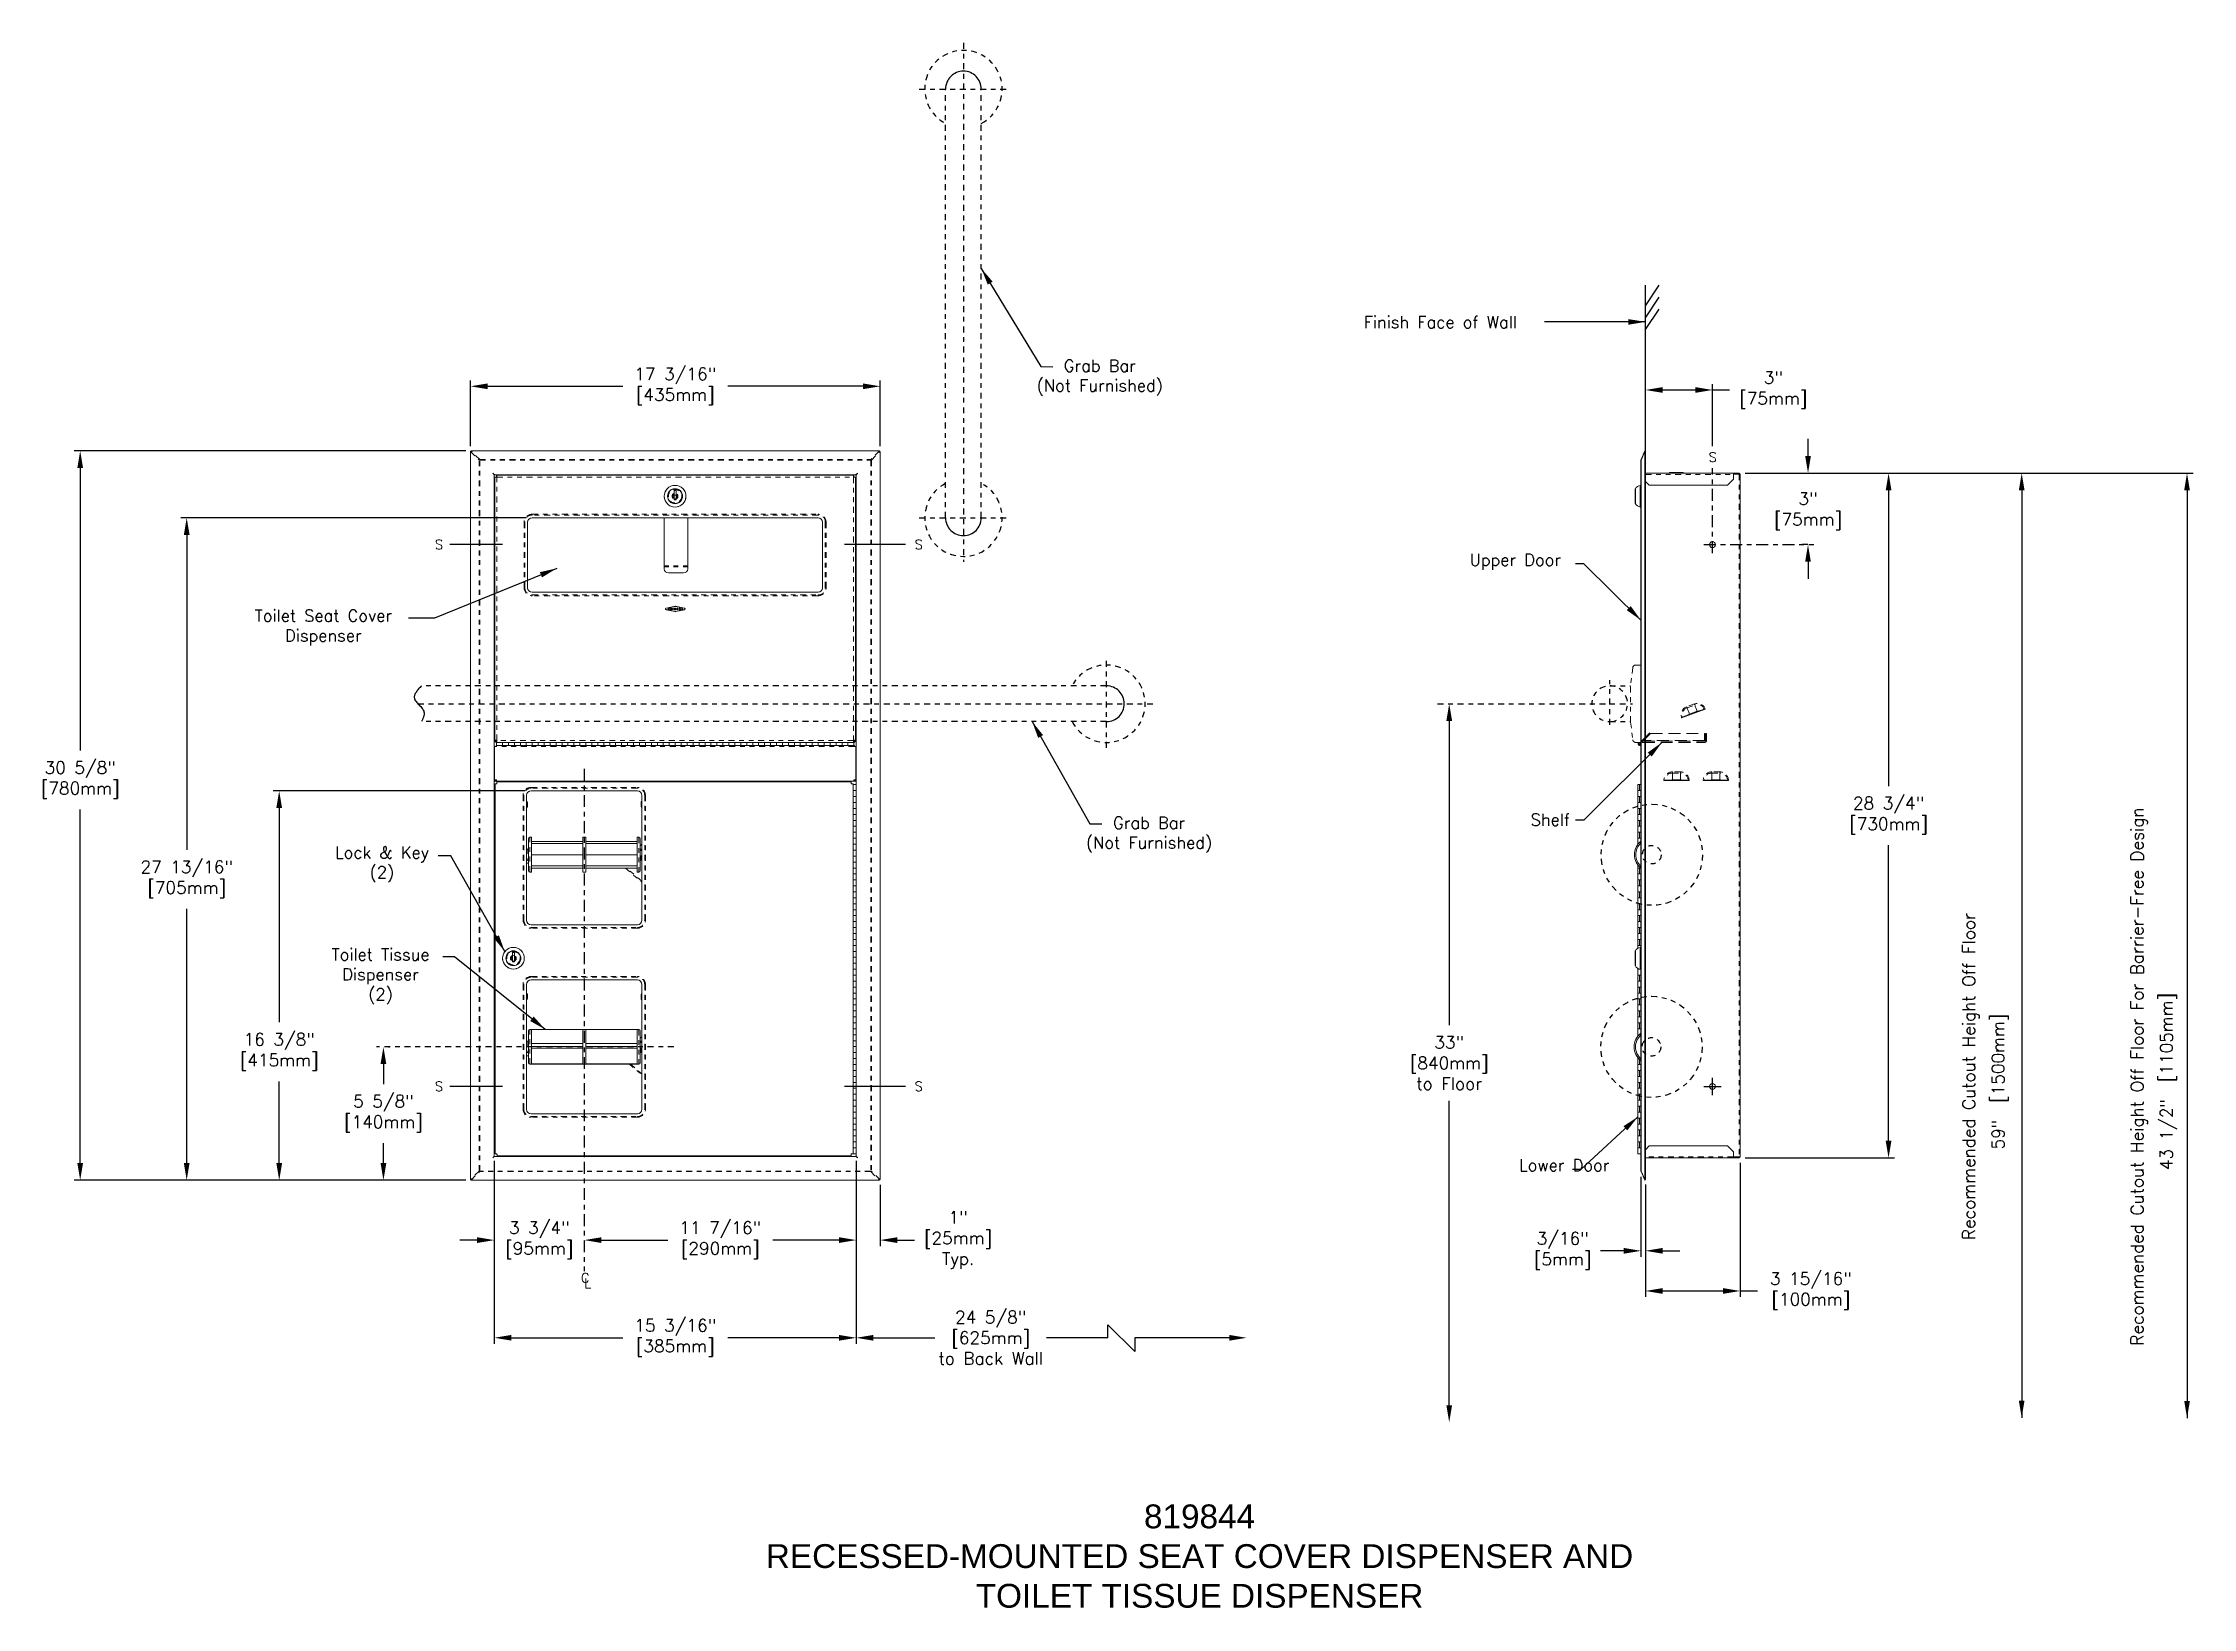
# Model space of a CAD drawing. Header units: inches. Extents: x -2.3 to 42.8, y 5.2 to 38.
import ezdxf

# ---------------------------------------------------------------- set-up
doc = ezdxf.new("R2010")
doc.units = ezdxf.units.IN
doc.header["$LTSCALE"] = 0.5
doc.header["$MEASUREMENT"] = 0
doc.header["$PDSIZE"] = -1
for name, pattern in [('CENTER', [0.4, 0.25, -0.05, 0.05, -0.05]), ('CENTERX2', [0.8, 0.5, -0.1, 0.1, -0.1]), ('DASHED', [0.75, 0.5, -0.25]), ('DOT2', [0.025, 0, -0.025]), ('PHANTOM', [0.5, 0.25, -0.05, 0.05, -0.05, 0.05, -0.05]), ('PHANTOMX2', [5, 2.5, -0.5, 0.5, -0.5, 0.5, -0.5])]:
    doc.linetypes.add(name, pattern=pattern)
doc.layers.add('DIMENSIONS', color=1, linetype='Continuous')
doc.layers.add('Object', color=4, linetype='Continuous')
doc.styles.get("Standard").update_dxf_attribs({"font": 'romans.shx'})
doc.dimstyles.get("Standard").update_dxf_attribs({"dimscale": 2, "dimtxt": 0.13, "dimasz": 0.18, "dimexe": 0.0625, "dimexo": 0.0625, "dimgap": 0.09, "dimtad": 0, "dimtih": 1, "dimtoh": 1, "dimdec": 4, "dimlfac": 2, "dimzin": 4, "dimdsep": 46, "dimlunit": 5, "dimtxsty": 'Standard', "dimcen": 0.09, "dimadec": 0, "dimazin": 1, "dimtfac": 1, "dimtdec": 4, "dimtofl": 0, "dimtmove": 0, "dimatfit": 3, "dimfxl": 1, "dimfrac": 2, "dimtolj": 1, "dimtzin": 0, "dimarcsym": 0})

msp = doc.modelspace()

# ---------------------------------------------------------------- texts
at = {"layer": 'DIMENSIONS'}
for s, insert, char_height, width, attachment_point in [('Finish Face of Wall', (25.366503, 32.280823), 0.25, 3.88149713, 1), ('Grab Bar\\P(Not Furnished)', (19.829335, 31.365164), 0.25, 2.80522616, 2), ('S', (32.605211, 29.419384), 0.2, 1.87991094, 1), ('S', (5.879092, 27.586143), 0.2, 1.87991094, 1), ('S', (15.945359, 27.586143), 0.2, 1.87991094, 1), ('Upper Door', (27.590007, 27.290499), 0.25, 2.35854837, 1), ('Toilet Seat Cover Dispenser', (3.537155, 26.118609), 0.25, 3.37049672, 2), ('Grab Bar\\P(Not Furnished)', (20.862706, 21.769253), 0.25, 2.80522616, 2), ('Shelf', (28.870319, 21.833764), 0.25, 1.84038363, 1), ('Lock & Key\\P(2)', (4.766845, 21.146986), 0.25, 2.30410332, 2), ('Toilet Tissue\\PDispenser\\P(2)', (4.736945, 19.003722), 0.25, 2.4521025, 2), ('S', (5.879092, 16.211143), 0.2, 1.87991094, 1), ('S', (15.945359, 16.211143), 0.2, 1.87991094, 1), ('Lower Door', (28.626176, 14.579021), 0.25, 1.84038363, 1), ('C', (8.942349, 12.190265), 0.2, 1.87991094, 1), ('L', (9.013756, 12.075345), 0.2, 1.87991094, 1), ('{\\f@Arial Unicode MS|b0|i0|c0|p34;819844\\PRECESSED-MOUNTED SEAT COVER DISPENSER AND TOILET TISSUE DISPENSER}', (21.922486, 7.332563), 0.5, 20.52203997, 2)]:
    msp.add_mtext(s, dxfattribs=dict(at, insert=insert, char_height=char_height, width=width, attachment_point=attachment_point))
at = {"layer": 'DIMENSIONS', "char_height": 0.26, "attachment_point": 5, "rotation": 90}
for s, insert in [('\\A1;Recommended Cutout Height Off Floor For Barrier-Free Design', (41.63958, 16.317772)), ('\\A1;Recommended Cutout Height Off Floor', (38.107505, 16.317772)), ('\\A1;59"  [1500mm]', (38.72225, 16.212588)), ('\\A1;43 1/2"  [1105mm]', (42.254325, 16.212588))]:
    msp.add_mtext(s, dxfattribs=dict(at, insert=insert))
at = {"layer": 'DIMENSIONS', "insert": (17.540288, 10.831617), "char_height": 0.26, "attachment_point": 5}
msp.add_mtext('\\A1;24 5/8"\\P[625mm]\\Pto Back Wall', dxfattribs=at)

# ---------------------------------------------------------------- blocks, each defined once
blk = doc.blocks.new('*D4')
at = {"layer": 'Defpoints', "color": 0}
for p in [(15.218, 30.808), (6.623, 29.424), (15.218, 29.424)]:
    blk.add_point(p, dxfattribs=at)
at = {"layer": 'DIMENSIONS', "color": 0, "lineweight": -2}
for p, q in [((6.623, 29.549), (6.623, 30.933)), ((6.983, 30.808), (9.818, 30.808)), ((14.858, 30.808), (12.023, 30.808)), ((15.218, 29.549), (15.218, 30.933))]:
    blk.add_line(p, q, dxfattribs=at)
at = {"layer": 'DIMENSIONS', "color": 0}
for points in [[(6.983, 30.868), (6.983, 30.748), (6.623, 30.808)], [(14.858, 30.868), (14.858, 30.748), (15.218, 30.808)]]:
    blk.add_solid(points, dxfattribs=at)
at = {"layer": 'DIMENSIONS', "color": 0, "insert": (10.921, 30.808), "char_height": 0.26, "attachment_point": 5}
blk.add_mtext('\\A1;17 3/16"\\P[435mm]', dxfattribs=at)
blk = doc.blocks.new('*D5')
at = {"layer": 'Defpoints', "color": 0}
for p in [(6.652, 29.453), (-1.565, 14.139), (6.652, 14.139)]:
    blk.add_point(p, dxfattribs=at)
at = {"layer": 'DIMENSIONS', "color": 0, "lineweight": -2}
for p, q in [((6.527, 29.453), (-1.69, 29.453)), ((-1.565, 29.093), (-1.565, 23.164)), ((-1.565, 14.499), (-1.565, 21.925)), ((6.527, 14.139), (-1.69, 14.139))]:
    blk.add_line(p, q, dxfattribs=at)
at = {"layer": 'DIMENSIONS', "color": 0}
for points in [[(-1.625, 29.093), (-1.505, 29.093), (-1.565, 29.453)], [(-1.625, 14.499), (-1.505, 14.499), (-1.565, 14.139)]]:
    blk.add_solid(points, dxfattribs=at)
at = {"layer": 'DIMENSIONS', "color": 0, "insert": (-1.565, 22.544), "char_height": 0.26, "attachment_point": 5}
blk.add_mtext('\\A1;30 5/8"\\P[780mm]', dxfattribs=at)
blk = doc.blocks.new('*D6')
at = {"layer": 'Defpoints', "color": 0}
for p in [(7.918, 28.049), (0.67, 14.139), (6.652, 14.139)]:
    blk.add_point(p, dxfattribs=at)
at = {"layer": 'DIMENSIONS', "color": 0, "lineweight": -2}
for p, q in [((7.793, 28.049), (0.545, 28.049)), ((0.67, 27.689), (0.67, 21.077)), ((0.67, 14.499), (0.67, 19.838)), ((6.527, 14.139), (0.545, 14.139))]:
    blk.add_line(p, q, dxfattribs=at)
at = {"layer": 'DIMENSIONS', "color": 0}
for points in [[(0.61, 27.689), (0.73, 27.689), (0.67, 28.049)], [(0.61, 14.499), (0.73, 14.499), (0.67, 14.139)]]:
    blk.add_solid(points, dxfattribs=at)
at = {"layer": 'DIMENSIONS', "color": 0, "insert": (0.67, 20.458), "char_height": 0.26, "attachment_point": 5}
blk.add_mtext('\\A1;27 13/16"\\P[705mm]', dxfattribs=at)
blk = doc.blocks.new('*D7')
at = {"layer": 'Defpoints', "color": 0}
for p in [(7.898, 22.315), (2.611, 14.139), (6.652, 14.139)]:
    blk.add_point(p, dxfattribs=at)
at = {"layer": 'DIMENSIONS', "color": 0, "lineweight": -2}
for p, q in [((7.773, 22.315), (2.486, 22.315)), ((2.611, 21.955), (2.611, 17.455)), ((2.611, 14.499), (2.611, 16.216)), ((6.527, 14.139), (2.486, 14.139))]:
    blk.add_line(p, q, dxfattribs=at)
at = {"layer": 'DIMENSIONS', "color": 0}
for points in [[(2.551, 21.955), (2.671, 21.955), (2.611, 22.315)], [(2.551, 14.499), (2.671, 14.499), (2.611, 14.139)]]:
    blk.add_solid(points, dxfattribs=at)
at = {"layer": 'DIMENSIONS', "color": 0, "insert": (2.611, 16.836), "char_height": 0.26, "attachment_point": 5}
blk.add_mtext('\\A1;16 3/8"\\P[415mm]', dxfattribs=at)
blk = doc.blocks.new('*D8')
at = {"layer": 'Defpoints', "color": 0}
for p in [(14.718, 14.654), (15.218, 14.168), (15.218, 12.883)]:
    blk.add_point(p, dxfattribs=at)
at = {"layer": 'DIMENSIONS', "color": 0, "lineweight": -2}
for p, q in [((14.718, 14.529), (14.718, 12.758)), ((15.218, 14.043), (15.218, 12.758)), ((14.358, 12.883), (13.998, 12.883)), ((15.578, 12.883), (15.938, 12.883))]:
    blk.add_line(p, q, dxfattribs=at)
at = {"layer": 'DIMENSIONS', "color": 0}
for points in [[(14.358, 12.943), (14.358, 12.823), (14.718, 12.883)], [(15.578, 12.943), (15.578, 12.823), (15.218, 12.883)]]:
    blk.add_solid(points, dxfattribs=at)
at = {"layer": 'DIMENSIONS', "color": 0, "insert": (16.855, 12.883), "char_height": 0.26, "attachment_point": 5}
blk.add_mtext('\\A1;1"\\P[25mm]\\PTyp.', dxfattribs=at)
blk = doc.blocks.new('*D9')
at = {"layer": 'Defpoints', "color": 0}
for p in [(7.124, 14.671), (14.718, 14.654), (7.124, 10.832)]:
    blk.add_point(p, dxfattribs=at)
at = {"layer": 'DIMENSIONS', "color": 0, "lineweight": -2}
for p, q in [((7.124, 14.546), (7.124, 10.707)), ((14.718, 14.529), (14.718, 10.707)), ((7.484, 10.832), (9.818, 10.832)), ((14.358, 10.832), (12.023, 10.832))]:
    blk.add_line(p, q, dxfattribs=at)
at = {"layer": 'DIMENSIONS', "color": 0}
for points in [[(7.484, 10.892), (7.484, 10.772), (7.124, 10.832)], [(14.358, 10.892), (14.358, 10.772), (14.718, 10.832)]]:
    blk.add_solid(points, dxfattribs=at)
at = {"layer": 'DIMENSIONS', "color": 0, "insert": (10.921, 10.832), "char_height": 0.26, "attachment_point": 5}
blk.add_mtext('\\A1;15 3/16"\\P[385mm]', dxfattribs=at)
blk = doc.blocks.new('*D10')
at = {"layer": 'Defpoints', "color": 0}
for p in [(14.718, 14.671), (9.013, 12.883), (9.013, 12.883)]:
    blk.add_point(p, dxfattribs=at)
at = {"layer": 'DIMENSIONS', "color": 0, "lineweight": -2}
for p, q in [((14.718, 14.546), (14.718, 12.758)), ((9.373, 12.883), (10.763, 12.883)), ((14.358, 12.883), (12.967, 12.883))]:
    blk.add_line(p, q, dxfattribs=at)
at = {"layer": 'DIMENSIONS', "color": 0}
for points in [[(9.373, 12.943), (9.373, 12.823), (9.013, 12.883)], [(14.358, 12.943), (14.358, 12.823), (14.718, 12.883)]]:
    blk.add_solid(points, dxfattribs=at)
at = {"layer": 'DIMENSIONS', "color": 0, "insert": (11.865, 12.883), "char_height": 0.26, "attachment_point": 5}
blk.add_mtext('\\A1;11 7/16"\\P[290mm]', dxfattribs=at)
blk = doc.blocks.new('*D11')
at = {"layer": 'Defpoints', "color": 0}
for p in [(7.124, 14.671), (9.013, 12.883), (9.013, 12.883)]:
    blk.add_point(p, dxfattribs=at)
at = {"layer": 'DIMENSIONS', "color": 0, "lineweight": -2}
for p, q in [((7.124, 14.546), (7.124, 12.758)), ((6.764, 12.883), (6.404, 12.883)), ((9.373, 12.883), (9.733, 12.883))]:
    blk.add_line(p, q, dxfattribs=at)
at = {"layer": 'DIMENSIONS', "color": 0}
for points in [[(6.764, 12.943), (6.764, 12.823), (7.124, 12.883)], [(9.373, 12.943), (9.373, 12.823), (9.013, 12.883)]]:
    blk.add_solid(points, dxfattribs=at)
at = {"layer": 'DIMENSIONS', "color": 0, "insert": (8.068, 12.883), "char_height": 0.26, "attachment_point": 5}
blk.add_mtext('\\A1;3 3/4"\\P[95mm]', dxfattribs=at)
blk = doc.blocks.new('*D12')
at = {"layer": 'Defpoints', "color": 0}
for p in [(32.685, 30.731), (31.279, 29.418), (32.685, 29.428)]:
    blk.add_point(p, dxfattribs=at)
at = {"layer": 'DIMENSIONS', "color": 0, "lineweight": -2}
for p, q in [((31.279, 29.543), (31.279, 30.856)), ((31.639, 30.731), (32.325, 30.731)), ((32.685, 29.553), (32.685, 30.856)), ((32.685, 30.731), (33.045, 30.731))]:
    blk.add_line(p, q, dxfattribs=at)
at = {"layer": 'DIMENSIONS', "color": 0}
for points in [[(31.639, 30.791), (31.639, 30.671), (31.279, 30.731)], [(32.325, 30.791), (32.325, 30.671), (32.685, 30.731)]]:
    blk.add_solid(points, dxfattribs=at)
at = {"layer": 'DIMENSIONS', "color": 0, "insert": (33.962, 30.731), "char_height": 0.26, "attachment_point": 5}
blk.add_mtext('\\A1;3"\\P[75mm]', dxfattribs=at)
blk = doc.blocks.new('*D13')
at = {"layer": 'Defpoints', "color": 0}
for p in [(33.248, 28.984), (33.248, 14.609), (36.38, 14.609)]:
    blk.add_point(p, dxfattribs=at)
at = {"layer": 'DIMENSIONS', "color": 0, "lineweight": -2}
for p, q in [((33.373, 28.984), (36.505, 28.984)), ((36.38, 28.624), (36.38, 22.416)), ((36.38, 14.969), (36.38, 21.177)), ((33.373, 14.609), (36.505, 14.609))]:
    blk.add_line(p, q, dxfattribs=at)
at = {"layer": 'DIMENSIONS', "color": 0}
for points in [[(36.32, 28.624), (36.44, 28.624), (36.38, 28.984)], [(36.32, 14.969), (36.44, 14.969), (36.38, 14.609)]]:
    blk.add_solid(points, dxfattribs=at)
at = {"layer": 'DIMENSIONS', "color": 0, "insert": (36.38, 21.796), "char_height": 0.26, "attachment_point": 5}
blk.add_mtext('\\A1;28 3/4"\\P[730mm]', dxfattribs=at)
blk = doc.blocks.new('*D14')
at = {"layer": 'Defpoints', "color": 0}
for p in [(33.268, 14.629), (31.279, 14.174), (33.268, 11.815)]:
    blk.add_point(p, dxfattribs=at)
at = {"layer": 'DIMENSIONS', "color": 0, "lineweight": -2}
for p, q in [((33.268, 14.504), (33.268, 11.69)), ((31.279, 14.049), (31.279, 11.69)), ((31.639, 11.815), (32.908, 11.815)), ((33.268, 11.815), (33.628, 11.815))]:
    blk.add_line(p, q, dxfattribs=at)
at = {"layer": 'DIMENSIONS', "color": 0}
for points in [[(31.639, 11.875), (31.639, 11.755), (31.279, 11.815)], [(32.908, 11.875), (32.908, 11.755), (33.268, 11.815)]]:
    blk.add_solid(points, dxfattribs=at)
at = {"layer": 'DIMENSIONS', "color": 0, "insert": (34.749, 11.815), "char_height": 0.26, "attachment_point": 5}
blk.add_mtext('\\A1;3 15/16"\\P[100mm]', dxfattribs=at)
blk = doc.blocks.new('*D15')
at = {"layer": 'Defpoints', "color": 0}
for p in [(31.185, 14.333), (31.279, 14.174), (31.279, 12.658)]:
    blk.add_point(p, dxfattribs=at)
at = {"layer": 'DIMENSIONS', "color": 0, "lineweight": -2}
for p, q in [((31.185, 14.208), (31.185, 12.533)), ((31.279, 14.049), (31.279, 12.533)), ((30.825, 12.658), (30.335, 12.658)), ((31.639, 12.658), (31.999, 12.658))]:
    blk.add_line(p, q, dxfattribs=at)
at = {"layer": 'DIMENSIONS', "color": 0}
for points in [[(30.825, 12.718), (30.825, 12.598), (31.185, 12.658)], [(31.639, 12.718), (31.639, 12.598), (31.279, 12.658)]]:
    blk.add_solid(points, dxfattribs=at)
at = {"layer": 'DIMENSIONS', "color": 0, "insert": (29.542, 12.658), "char_height": 0.26, "attachment_point": 5}
blk.add_mtext('\\A1;3/16"\\P[5mm]', dxfattribs=at)
blk = doc.blocks.new('*D18')
at = {"layer": 'Defpoints', "color": 0}
for p in [(27.161, 24.144), (27.161, 9.057), (27.161, 9.057)]:
    blk.add_point(p, dxfattribs=at)
at = {"layer": 'DIMENSIONS', "color": 0, "lineweight": -2}
for p, q in [((27.161, 23.784), (27.161, 17.393)), ((27.161, 9.417), (27.161, 15.808))]:
    blk.add_line(p, q, dxfattribs=at)
at = {"layer": 'DIMENSIONS', "color": 0}
for points in [[(27.101, 23.784), (27.221, 23.784), (27.161, 24.144)], [(27.101, 9.417), (27.221, 9.417), (27.161, 9.057)]]:
    blk.add_solid(points, dxfattribs=at)
at = {"layer": 'DIMENSIONS', "color": 0, "insert": (27.161, 16.601), "char_height": 0.26, "attachment_point": 5}
blk.add_mtext('\\A1;33"\\P[840mm]\\Pto Floor', dxfattribs=at)
blk = doc.blocks.new('*D25')
at = {"layer": 'Defpoints', "color": 0}
for p in [(33.373, 28.984), (34.69, 27.484), (34.81, 27.484)]:
    blk.add_point(p, dxfattribs=at)
at = {"layer": 'DIMENSIONS', "color": 0, "lineweight": -2}
for p, q in [((34.69, 29.344), (34.69, 29.704)), ((33.498, 28.984), (34.815, 28.984)), ((34.685, 27.484), (34.565, 27.484)), ((34.69, 27.124), (34.69, 26.764))]:
    blk.add_line(p, q, dxfattribs=at)
at = {"layer": 'DIMENSIONS', "color": 0}
for points in [[(34.63, 29.344), (34.75, 29.344), (34.69, 28.984)], [(34.63, 27.124), (34.75, 27.124), (34.69, 27.484)]]:
    blk.add_solid(points, dxfattribs=at)
at = {"layer": 'DIMENSIONS', "color": 0, "insert": (34.69, 28.188), "char_height": 0.26, "attachment_point": 5}
blk.add_mtext('\\A1;3"\\P[75mm]', dxfattribs=at)
blk = doc.blocks.new('*D28')
at = {"layer": 'Defpoints', "color": 0}
for p in [(4.778, 16.939), (4.798, 14.139), (6.652, 14.139)]:
    blk.add_point(p, dxfattribs=at)
at = {"layer": 'DIMENSIONS', "color": 0, "lineweight": -2}
for p, q in [((4.903, 16.939), (4.923, 16.939)), ((4.798, 16.579), (4.798, 16.159)), ((4.798, 14.499), (4.798, 14.92)), ((6.527, 14.139), (4.673, 14.139))]:
    blk.add_line(p, q, dxfattribs=at)
at = {"layer": 'DIMENSIONS', "color": 0}
for points in [[(4.738, 16.579), (4.858, 16.579), (4.798, 16.939)], [(4.738, 14.499), (4.858, 14.499), (4.798, 14.139)]]:
    blk.add_solid(points, dxfattribs=at)
at = {"layer": 'DIMENSIONS', "color": 0, "insert": (4.798, 15.539), "char_height": 0.26, "attachment_point": 5}
blk.add_mtext('\\A1;5 5/8"\\P[140mm]', dxfattribs=at)

# ---------------------------------------------------------------- dimensions: what is measured, and where the dimension line sits
at = {"layer": 'DIMENSIONS'}
for base, p1, p2, text, picture, middle in [((15.218212, 30.8084), (6.623171, 29.424234), (15.218212, 29.424234), '<>\\P[435mm]', '*D4', (10.920691, 30.8084)), ((32.685254, 30.731236), (31.278566, 29.418396), (32.685254, 29.428475), '3"\\P[75mm]', '*D12', (33.961921, 30.731236)), ((9.012566, 12.883195), (7.123816, 14.671033), (9.012566, 12.883195), '<>\\P[95mm]', '*D11', (8.068191, 12.883195)), ((15.218212, 12.883195), (14.717567, 14.653702), (15.218212, 14.167832), '<>\\P[25mm]\\PTyp.', '*D8', (16.854878, 12.883195))]:
    dim = msp.add_linear_dim(base=base, p1=p1, p2=p2, text=text, dimstyle='Standard', override={"dimpost": '"\\X'}, dxfattribs=at)
    dim.commit()
    dim.dimension.update_dxf_attribs({"geometry": picture, "text_midpoint": middle})
for base, p1, p2, text, picture, middle in [((-1.5653, 14.139138), (6.651865, 29.452928), (6.651865, 14.139138), '<>\\P[780mm]', '*D5', (-1.5653, 22.544451)), ((34.690209, 27.483533), (33.372754, 28.983533), (34.810334, 27.483533), '<>\\P[75mm]', '*D25', (34.690209, 28.188374)), ((0.670406, 14.139138), (7.918191, 28.048783), (6.651865, 14.139138), '<>\\P[705mm]', '*D6', (0.670406, 20.45778)), ((2.610711, 14.139138), (7.897566, 22.314783), (6.651865, 14.139138), '<>\\P[415mm]', '*D7', (2.610711, 16.83555)), ((4.798163, 14.139138), (4.778239, 16.939438), (6.651865, 14.139138), '<>\\P[140mm]', '*D28', (4.798163, 15.539288))]:
    dim = msp.add_linear_dim(base=base, p1=p1, p2=p2, angle=90, text=text, dimstyle='Standard', override={"dimpost": '"\\X'}, dxfattribs=at)
    dim.commit()
    dim.dimension.update_dxf_attribs({"geometry": picture, "text_midpoint": middle, "dimtype": 160})
for base, p1, p2, text, picture, middle in [((36.380194, 14.608533), (33.247754, 28.983533), (33.247754, 14.608533), '<>\\P[730mm]', '*D13', (36.380194, 21.796033)), ((27.161349, 9.056933), (27.161349, 24.144283), (27.161349, 9.056933), '33"\\P[840mm]\\Pto Floor', '*D18', (27.161349, 16.600608))]:
    dim = msp.add_linear_dim(base=base, p1=p1, p2=p2, angle=90, text=text, dimstyle='Standard', override={"dimpost": '"\\X'}, dxfattribs=at)
    dim.commit()
    dim.dimension.update_dxf_attribs({"geometry": picture, "text_midpoint": middle})
for base, p1, p2, text, picture, middle in [((7.123816, 10.831617), (14.717567, 14.653702), (7.123816, 14.671033), '<>\\P[385mm]', '*D9', (10.920691, 10.831617)), ((9.012566, 12.883195), (14.717567, 14.671033), (9.012566, 12.883195), '<>\\P[290mm]', '*D10', (11.865066, 12.883195)), ((33.267754, 11.815409), (31.278566, 14.17367), (33.267754, 14.628533), '3 15/16"\\P[100mm]', '*D14', (34.748706, 11.815409)), ((31.278566, 12.658191), (31.185254, 14.333361), (31.278566, 14.17367), '<>\\P[5mm]', '*D15', (29.542397, 12.658191))]:
    dim = msp.add_linear_dim(base=base, p1=p1, p2=p2, text=text, dimstyle='Standard', override={"dimpost": '"\\X'}, dxfattribs=at)
    dim.commit()
    dim.dimension.update_dxf_attribs({"geometry": picture, "text_midpoint": middle, "dimtype": 160})

# ---------------------------------------------------------------- linework, layer by layer
at = {"layer": 'DIMENSIONS', "linetype": 'CENTER'}
for p, q in [((16.968212, 38.016077), (16.968212, 27.120365)), ((16.042148, 37.048681), (17.891229, 37.048681)), ((16.042148, 28.048681), (17.891229, 28.048681)), ((19.968212, 23.217728), (19.968212, 25.066809)), ((30.528566, 23.701975), (30.528566, 24.636223)), ((5.520567, 24.144283), (20.990679, 24.144283)), ((26.913458, 24.144283), (31.009233, 24.144283)), ((10.892065, 16.939438), (4.651455, 16.939438))]:
    msp.add_line(p, q, dxfattribs=at)
at = {"layer": 'DIMENSIONS', "linetype": 'PHANTOM'}
for p, q in [((16.593212, 28.048681), (16.593212, 37.048681)), ((17.343212, 28.048681), (17.343212, 37.048681)), ((19.968212, 24.519283), (5.596914, 24.519283)), ((30.528566, 24.519283), (30.967566, 24.519283)), ((19.968212, 23.769283), (5.596914, 23.769283)), ((30.528566, 23.769283), (30.967566, 23.769283))]:
    msp.add_line(p, q, dxfattribs=at)
at = {"layer": 'DIMENSIONS'}
for p, q in [((31.278566, 29.44709), (31.278566, 32.929176)), ((31.278566, 32.498584), (31.568307, 32.927878)), ((31.278566, 32.248584), (31.568307, 32.677878)), ((31.278566, 31.998584), (31.568307, 32.427878)), ((33.372754, 28.983533), (42.768062, 28.983533)), ((33.372754, 28.983533), (39.298142, 28.983533)), ((39.173142, 28.623533), (39.173142, 9.153855)), ((42.643062, 28.623533), (42.643062, 9.146377)), ((7.29426, 27.483533), (6.188496, 27.483533)), ((15.750946, 27.483533), (14.472482, 27.483533)), ((32.685254, 15.928533), (32.685254, 16.288533)), ((7.29426, 16.108533), (6.188496, 16.108533)), ((15.750946, 16.108533), (14.472482, 16.108533)), ((32.505254, 16.108533), (32.865254, 16.108533)), ((15.077567, 10.831617), (16.369812, 10.831617)), ((19.99782, 10.831617), (18.710764, 10.831617)), ((19.99782, 10.831617), (19.99809, 11.105766)), ((19.99809, 11.105766), (20.56151, 10.541235)), ((20.561796, 10.831617), (20.56151, 10.541235)), ((22.547612, 10.831617), (20.561796, 10.831617))]:
    msp.add_line(p, q, dxfattribs=at)
at = {"layer": 'DIMENSIONS', "linetype": 'CENTERX2'}
for p, q in [((32.685254, 27.303533), (32.685254, 29.092808)), ((32.505254, 27.483533), (34.810334, 27.483533)), ((9.012566, 22.776478), (9.012566, 12.232907))]:
    msp.add_line(p, q, dxfattribs=at)
at = {"layer": 'DIMENSIONS', "linetype": 'PHANTOM', "lineweight": 15}
for p, q in [((31.01281, 24.901672), (30.967566, 24.534283)), ((31.115124, 24.956533), (31.074842, 24.956533)), ((30.967566, 23.754283), (30.967566, 24.534283)), ((30.967566, 23.754283), (31.01281, 23.386894)), ((31.074842, 23.332033), (31.185254, 23.332033))]:
    msp.add_line(p, q, dxfattribs=at)
at = {"layer": 'DIMENSIONS', "linetype": 'PHANTOM'}
for centre, radius in [((31.412754, 20.974093), 1.0625), ((31.412754, 20.974093), 0.195), ((31.405491, 16.93941), 1.0625), ((31.405491, 16.93941), 0.195)]:
    msp.add_circle(centre, radius, dxfattribs=at)
for centre, radius, start, end in [((16.968212, 37.048681), 0.8125, 297.4864263, 242.5135737), ((16.968212, 28.048681), 0.8125, 117.4864263, 62.5135737), ((19.968212, 24.143791), 0.8125, 207.4864263, 152.5135737), ((30.528566, 24.144283), 0.375, 272.8064997, 270)]:
    msp.add_arc(centre, radius, start, end, dxfattribs=at)
at = {"layer": 'DIMENSIONS', "linetype": 'PHANTOMX2'}
for centre, start, end in [((16.968212, 37.048681), 0, 180), ((16.968212, 28.048681), 180, 0), ((19.968212, 24.143791), 270, 90)]:
    msp.add_arc(centre, 0.375, start, end, dxfattribs=at)
at = {"layer": 'DIMENSIONS', "linetype": 'PHANTOM', "lineweight": 15}
for centre, radius, start, end in [((31.074842, 24.894033), 0.0625, 90, 172.9793855), ((31.168373, 25.767816), 0.813029, 266.2447879, 271.1897536), ((31.074842, 23.394533), 0.0625, 187.0206145, 270)]:
    msp.add_arc(centre, radius, start, end, dxfattribs=at)
at = {"layer": 'DIMENSIONS', "linetype": 'PHANTOMX2'}
msp.add_open_spline([(5.596914, 24.519283), (5.514104, 24.431413), (5.332085, 24.238272), (5.718699, 24.024626), (5.629507, 23.83762), (5.596914, 23.769283)], degree=3, knots=[0, 0, 0, 0, 0.2977481128, 0.654453789, 0.8598638664, 0.8598638664, 0.8598638664, 0.8598638664], dxfattribs=at)
at = {"layer": 'DIMENSIONS'}
for points in [[(39.113142, 28.623533), (39.233142, 28.623533), (39.173142, 28.983533)], [(42.583062, 28.623533), (42.703062, 28.623533), (42.643062, 28.983533)], [(15.077567, 10.891617), (15.077567, 10.771617), (14.717567, 10.831617)], [(22.547612, 10.891617), (22.547612, 10.771617), (22.907612, 10.831617)], [(39.113142, 9.513855), (39.233142, 9.513855), (39.173142, 9.153855)], [(42.583062, 9.506377), (42.703062, 9.506377), (42.643062, 9.146377)]]:
    msp.add_solid(points, dxfattribs=at)
at = {"layer": 'Object', "linetype": 'Continuous', "lineweight": 15}
for p, q in [((6.623171, 29.424234), (6.623171, 14.167832)), ((15.189518, 29.452928), (6.651865, 29.452928)), ((15.218212, 14.167832), (15.218212, 29.424234)), ((31.18762, 29.270381), (31.263589, 29.450182)), ((31.263589, 29.438505), (31.18762, 29.258705)), ((31.264749, 29.452928), (31.278566, 29.44709)), ((31.264749, 29.424234), (31.264749, 14.167832)), ((31.278566, 29.418396), (31.264749, 29.424234)), ((31.278566, 29.418396), (31.278566, 14.17367)), ((7.123816, 28.938364), (7.123816, 28.921033)), ((7.123816, 28.921033), (7.123816, 14.671033)), ((7.137736, 28.952283), (7.155067, 28.952283)), ((7.177691, 28.902283), (7.138192, 28.902283)), ((7.138192, 23.386283), (7.138192, 28.902283)), ((7.155067, 28.952283), (14.686316, 28.952283)), ((7.170691, 28.952283), (7.170691, 28.909283)), ((7.170691, 28.902283), (7.170691, 28.909283)), ((7.177691, 28.941783), (14.663692, 28.941783)), ((7.177691, 28.941783), (7.177691, 28.902283)), ((14.663692, 28.902283), (14.663692, 28.941783)), ((14.703191, 28.902283), (14.663692, 28.902283)), ((14.670692, 28.909283), (14.670692, 28.952283)), ((14.670692, 28.909283), (14.670692, 28.902283)), ((14.686316, 28.952283), (14.703647, 28.952283)), ((14.703191, 28.902283), (14.703191, 23.386283)), ((14.717567, 28.921033), (14.717567, 28.938364)), ((14.717567, 22.444783), (14.717567, 28.921033)), ((31.18762, 29.258705), (31.185254, 29.258705)), ((31.185254, 14.333361), (31.185254, 29.258705)), ((31.18762, 14.333361), (31.18762, 29.258705)), ((31.278566, 28.983533), (33.127389, 28.983533)), ((31.786002, 28.998533), (31.786002, 28.983533)), ((31.786002, 28.998533), (32.065939, 28.998533)), ((32.065939, 28.983533), (32.065939, 28.998533)), ((33.127389, 28.959533), (33.127389, 28.983533)), ((33.127389, 28.983533), (33.247754, 28.983533)), ((33.127389, 28.968533), (33.247754, 28.968533)), ((33.247754, 28.963533), (33.127389, 28.963533)), ((33.127389, 28.858533), (33.127389, 28.959533)), ((33.247754, 28.968533), (33.247754, 28.983533)), ((33.267754, 28.963533), (33.247754, 28.963533)), ((33.267754, 28.963533), (33.267754, 14.628533)), ((10.896441, 28.620976), (10.937441, 28.620976)), ((10.896441, 28.558935), (10.896441, 28.620976)), ((10.937441, 28.520976), (10.896441, 28.520976)), ((10.896441, 28.425975), (10.896441, 28.443017)), ((10.937441, 28.425975), (10.896441, 28.425975)), ((10.937441, 28.620976), (10.937441, 28.558935)), ((10.937441, 28.443017), (10.937441, 28.425975)), ((31.060254, 28.500976), (31.060254, 28.640976)), ((31.060254, 28.360976), (31.060254, 28.500976)), ((31.070254, 28.343476), (31.070254, 28.658476)), ((31.168536, 28.273575), (31.168536, 28.728377)), ((31.278566, 28.81272), (31.357754, 28.733533)), ((33.002389, 28.733533), (31.357754, 28.733533)), ((33.002389, 28.733533), (33.127389, 28.858533)), ((13.918191, 28.048783), (7.918191, 28.048783)), ((10.685691, 28.048783), (10.685691, 27.036226)), ((11.185691, 28.048783), (11.185691, 27.036226)), ((7.823191, 27.953783), (7.823191, 26.578783)), ((14.013191, 26.578783), (14.013191, 27.953783)), ((10.685691, 27.016081), (10.685691, 27.036226)), ((10.685691, 27.016081), (10.685691, 26.971868)), ((11.091691, 26.891294), (10.779691, 26.891294)), ((11.185691, 27.036226), (11.185691, 27.016081)), ((11.185691, 27.016081), (11.185691, 26.971868)), ((7.918191, 26.483783), (13.918191, 26.483783)), ((10.727086, 26.150908), (10.917042, 26.190903)), ((10.727601, 26.148461), (10.917557, 26.188456)), ((10.923825, 26.188456), (11.113782, 26.148461)), ((10.924341, 26.190903), (11.114297, 26.150908)), ((10.917042, 26.076663), (10.727086, 26.116658)), ((10.917557, 26.079109), (10.727601, 26.119105)), ((10.784953, 26.135653), (10.76621, 26.117737)), ((10.76621, 26.117737), (10.770852, 26.117737)), ((10.76746, 26.150236), (10.784953, 26.135653)), ((10.77244, 26.150236), (10.76746, 26.150236)), ((10.770852, 26.117737), (10.786835, 26.133023)), ((10.786835, 26.138231), (10.77244, 26.150236)), ((10.790168, 26.150236), (10.786835, 26.150236)), ((10.786835, 26.150236), (10.786835, 26.138231)), ((10.786835, 26.133023), (10.786835, 26.117737)), ((10.786835, 26.117737), (10.790168, 26.117737)), ((10.790168, 26.117737), (10.790168, 26.150236)), ((10.815001, 26.144273), (10.817768, 26.14232)), ((10.817768, 26.125653), (10.815001, 26.12372)), ((10.876501, 26.150236), (10.873168, 26.150236)), ((10.873168, 26.150236), (10.873168, 26.117737)), ((10.873168, 26.117737), (10.876501, 26.117737)), ((10.876501, 26.117737), (10.876501, 26.150236)), ((10.914102, 26.132737), (10.901335, 26.117737)), ((10.901335, 26.117737), (10.905573, 26.117737)), ((10.905573, 26.117737), (10.91834, 26.132737)), ((10.914063, 26.146903), (10.920501, 26.146903)), ((10.920501, 26.13607), (10.914212, 26.136024)), ((10.923835, 26.150236), (10.916804, 26.150236)), ((10.91834, 26.132737), (10.920501, 26.132737)), ((10.920501, 26.146903), (10.920501, 26.13607)), ((10.920501, 26.132737), (10.920501, 26.117737)), ((10.920501, 26.117737), (10.923835, 26.117737)), ((11.113782, 26.119105), (10.923825, 26.079109)), ((10.923835, 26.117737), (10.923835, 26.150236)), ((11.114297, 26.116658), (10.924341, 26.076663)), ((10.959951, 26.117737), (10.969501, 26.117737)), ((10.966168, 26.12107), (10.961754, 26.12107)), ((10.962054, 26.146903), (10.966168, 26.146903)), ((10.969501, 26.150236), (10.962685, 26.150236)), ((10.966168, 26.136487), (10.964137, 26.136487)), ((10.964163, 26.133153), (10.966168, 26.133153)), ((10.966168, 26.146903), (10.966168, 26.136487)), ((10.966168, 26.133153), (10.966168, 26.12107)), ((10.969501, 26.117737), (10.969501, 26.150236)), ((11.065867, 26.117737), (11.075418, 26.117737)), ((11.072085, 26.12107), (11.067671, 26.12107)), ((11.06797, 26.146903), (11.072085, 26.146903)), ((11.075418, 26.150236), (11.068602, 26.150236)), ((11.072085, 26.136487), (11.070054, 26.136487)), ((11.07008, 26.133153), (11.072085, 26.133153)), ((11.072085, 26.146903), (11.072085, 26.136487)), ((11.072085, 26.133153), (11.072085, 26.12107)), ((11.075418, 26.117737), (11.075418, 26.150236)), ((32.535296, 24.031935), (32.038543, 23.851131)), ((32.509621, 24.023986), (32.06332, 23.861546)), ((32.377224, 23.981384), (32.192126, 23.914014)), ((32.201915, 23.926557), (32.361663, 23.9847)), ((7.123816, 23.860514), (7.138192, 23.866987)), ((14.717567, 23.860514), (14.703191, 23.866987)), ((7.130691, 22.544783), (7.130691, 23.244283)), ((7.130691, 23.244283), (7.160691, 23.244283)), ((7.138192, 23.386283), (7.138192, 23.371283)), ((7.162691, 23.371283), (7.138192, 23.371283)), ((7.170691, 23.269283), (7.160691, 23.269283)), ((7.160691, 23.244283), (7.160691, 23.269283)), ((7.170691, 23.331783), (7.295692, 23.331783)), ((7.170691, 23.331783), (7.170691, 23.269283)), ((7.170691, 23.269283), (7.295692, 23.269283)), ((7.177691, 23.371283), (7.177691, 23.331783)), ((7.420691, 23.331783), (7.295692, 23.331783)), ((7.295692, 23.331783), (7.295692, 23.269283)), ((7.420691, 23.269283), (7.295692, 23.269283)), ((7.295692, 23.269283), (7.420691, 23.269283)), ((7.420691, 23.331783), (7.545691, 23.331783)), ((7.420691, 23.269283), (7.420691, 23.331783)), ((7.420691, 23.269283), (7.545691, 23.269283)), ((7.670692, 23.331783), (7.545691, 23.331783)), ((7.545691, 23.331783), (7.545691, 23.269283)), ((7.670692, 23.269283), (7.545691, 23.269283)), ((7.545691, 23.269283), (7.670692, 23.269283)), ((7.670692, 23.331783), (7.795691, 23.331783)), ((7.670692, 23.269283), (7.670692, 23.331783)), ((7.670692, 23.269283), (7.795691, 23.269283)), ((7.920691, 23.331783), (7.795691, 23.331783)), ((7.795691, 23.331783), (7.795691, 23.269283)), ((7.920691, 23.269283), (7.795691, 23.269283)), ((7.795691, 23.269283), (7.920691, 23.269283)), ((7.920691, 23.331783), (8.045691, 23.331783)), ((7.920691, 23.269283), (7.920691, 23.331783)), ((7.920691, 23.269283), (8.045691, 23.269283)), ((8.170692, 23.331783), (8.045691, 23.331783)), ((8.045691, 23.331783), (8.045691, 23.269283)), ((8.170692, 23.269283), (8.045691, 23.269283)), ((8.045691, 23.269283), (8.170692, 23.269283)), ((8.170692, 23.331783), (8.295691, 23.331783)), ((8.170692, 23.269283), (8.170692, 23.331783)), ((8.170692, 23.269283), (8.295691, 23.269283)), ((8.420691, 23.331783), (8.295691, 23.331783)), ((8.295691, 23.331783), (8.295691, 23.269283)), ((8.420691, 23.269283), (8.295691, 23.269283)), ((8.295691, 23.269283), (8.420691, 23.269283)), ((8.420691, 23.331783), (8.545691, 23.331783)), ((8.420691, 23.269283), (8.420691, 23.331783)), ((8.420691, 23.269283), (8.545691, 23.269283)), ((8.670691, 23.331783), (8.545691, 23.331783)), ((8.545691, 23.331783), (8.545691, 23.269283)), ((8.670691, 23.269283), (8.545691, 23.269283)), ((8.545691, 23.269283), (8.670691, 23.269283)), ((8.670691, 23.331783), (8.795691, 23.331783)), ((8.670691, 23.269283), (8.670691, 23.331783)), ((8.670691, 23.269283), (8.795691, 23.269283)), ((8.920691, 23.331783), (8.795691, 23.331783)), ((8.795691, 23.331783), (8.795691, 23.269283)), ((8.920691, 23.269283), (8.795691, 23.269283)), ((8.795691, 23.269283), (8.920691, 23.269283)), ((8.920691, 23.331783), (9.045691, 23.331783)), ((8.920691, 23.269283), (8.920691, 23.331783)), ((8.920691, 23.269283), (9.045691, 23.269283)), ((9.170691, 23.331783), (9.045691, 23.331783)), ((9.045691, 23.331783), (9.045691, 23.269283)), ((9.170691, 23.269283), (9.045691, 23.269283)), ((9.045691, 23.269283), (9.170691, 23.269283)), ((9.170691, 23.331783), (9.295692, 23.331783)), ((9.170691, 23.269283), (9.170691, 23.331783)), ((9.170691, 23.269283), (9.295692, 23.269283)), ((9.420691, 23.331783), (9.295692, 23.331783)), ((9.295692, 23.331783), (9.295692, 23.269283)), ((9.420691, 23.269283), (9.295692, 23.269283)), ((9.295692, 23.269283), (9.420691, 23.269283)), ((9.420691, 23.331783), (9.545691, 23.331783)), ((9.420691, 23.269283), (9.420691, 23.331783)), ((9.420691, 23.269283), (9.545691, 23.269283)), ((9.670691, 23.331783), (9.545691, 23.331783)), ((9.545691, 23.331783), (9.545691, 23.269283)), ((9.670691, 23.269283), (9.545691, 23.269283)), ((9.545691, 23.269283), (9.670691, 23.269283)), ((9.670691, 23.331783), (9.795691, 23.331783)), ((9.670691, 23.269283), (9.670691, 23.331783)), ((9.670691, 23.269283), (9.795691, 23.269283)), ((9.920691, 23.331783), (9.795691, 23.331783)), ((9.795691, 23.331783), (9.795691, 23.269283)), ((9.920691, 23.269283), (9.795691, 23.269283)), ((9.795691, 23.269283), (9.920691, 23.269283)), ((9.920691, 23.331783), (10.045691, 23.331783)), ((9.920691, 23.269283), (9.920691, 23.331783)), ((9.920691, 23.269283), (10.045691, 23.269283)), ((10.170691, 23.331783), (10.045691, 23.331783)), ((10.045691, 23.331783), (10.045691, 23.269283)), ((10.170691, 23.269283), (10.045691, 23.269283)), ((10.045691, 23.269283), (10.170691, 23.269283)), ((10.170691, 23.331783), (10.295691, 23.331783)), ((10.170691, 23.269283), (10.170691, 23.331783)), ((10.170691, 23.269283), (10.295691, 23.269283)), ((10.420691, 23.331783), (10.295691, 23.331783)), ((10.295691, 23.331783), (10.295691, 23.269283)), ((10.420691, 23.269283), (10.295691, 23.269283)), ((10.295691, 23.269283), (10.420691, 23.269283)), ((10.420691, 23.331783), (10.545691, 23.331783)), ((10.420691, 23.269283), (10.420691, 23.331783)), ((10.420691, 23.269283), (10.545691, 23.269283)), ((10.670691, 23.331783), (10.545691, 23.331783)), ((10.545691, 23.331783), (10.545691, 23.269283)), ((10.670691, 23.269283), (10.545691, 23.269283)), ((10.545691, 23.269283), (10.670691, 23.269283)), ((10.670691, 23.331783), (10.795691, 23.331783)), ((10.670691, 23.269283), (10.670691, 23.331783)), ((10.670691, 23.269283), (10.795691, 23.269283)), ((10.920691, 23.331783), (10.795691, 23.331783)), ((10.795691, 23.331783), (10.795691, 23.269283)), ((10.920691, 23.269283), (10.795691, 23.269283)), ((10.795691, 23.269283), (10.920691, 23.269283)), ((10.920691, 23.331783), (11.045691, 23.331783)), ((10.920691, 23.269283), (10.920691, 23.331783)), ((10.920691, 23.269283), (11.045691, 23.269283)), ((11.170691, 23.331783), (11.045691, 23.331783)), ((11.045691, 23.331783), (11.045691, 23.269283)), ((11.170691, 23.269283), (11.045691, 23.269283)), ((11.045691, 23.269283), (11.170691, 23.269283)), ((11.170691, 23.331783), (11.295691, 23.331783)), ((11.170691, 23.269283), (11.170691, 23.331783)), ((11.170691, 23.269283), (11.295691, 23.269283)), ((11.420691, 23.331783), (11.295691, 23.331783)), ((11.295691, 23.331783), (11.295691, 23.269283)), ((11.420691, 23.269283), (11.295691, 23.269283)), ((11.295691, 23.269283), (11.420691, 23.269283)), ((11.420691, 23.331783), (11.545691, 23.331783)), ((11.420691, 23.269283), (11.420691, 23.331783)), ((11.420691, 23.269283), (11.545691, 23.269283)), ((11.670691, 23.331783), (11.545691, 23.331783)), ((11.545691, 23.331783), (11.545691, 23.269283)), ((11.670691, 23.269283), (11.545691, 23.269283)), ((11.545691, 23.269283), (11.670691, 23.269283)), ((11.670691, 23.331783), (11.795691, 23.331783)), ((11.670691, 23.269283), (11.670691, 23.331783)), ((11.670691, 23.269283), (11.795691, 23.269283)), ((11.920691, 23.331783), (11.795691, 23.331783)), ((11.795691, 23.331783), (11.795691, 23.269283)), ((11.920691, 23.269283), (11.795691, 23.269283)), ((11.795691, 23.269283), (11.920691, 23.269283)), ((11.920691, 23.331783), (12.045691, 23.331783)), ((11.920691, 23.269283), (11.920691, 23.331783)), ((11.920691, 23.269283), (12.045691, 23.269283)), ((12.170691, 23.331783), (12.045691, 23.331783)), ((12.045691, 23.331783), (12.045691, 23.269283)), ((12.170691, 23.269283), (12.045691, 23.269283)), ((12.045691, 23.269283), (12.170691, 23.269283)), ((12.170691, 23.331783), (12.295691, 23.331783)), ((12.170691, 23.269283), (12.170691, 23.331783)), ((12.170691, 23.269283), (12.295691, 23.269283)), ((12.420691, 23.331783), (12.295691, 23.331783)), ((12.295691, 23.331783), (12.295691, 23.269283)), ((12.420691, 23.269283), (12.295691, 23.269283)), ((12.295691, 23.269283), (12.420691, 23.269283)), ((12.420691, 23.331783), (12.545691, 23.331783)), ((12.420691, 23.269283), (12.420691, 23.331783)), ((12.420691, 23.269283), (12.545691, 23.269283)), ((12.670691, 23.331783), (12.545691, 23.331783)), ((12.545691, 23.331783), (12.545691, 23.269283)), ((12.670691, 23.269283), (12.545691, 23.269283)), ((12.545691, 23.269283), (12.670691, 23.269283)), ((12.670691, 23.331783), (12.795691, 23.331783)), ((12.670691, 23.269283), (12.670691, 23.331783)), ((12.670691, 23.269283), (12.795691, 23.269283)), ((12.920691, 23.331783), (12.795691, 23.331783)), ((12.795691, 23.331783), (12.795691, 23.269283)), ((12.920691, 23.269283), (12.795691, 23.269283)), ((12.795691, 23.269283), (12.920691, 23.269283)), ((12.920691, 23.331783), (13.045691, 23.331783)), ((12.920691, 23.269283), (12.920691, 23.331783)), ((12.920691, 23.269283), (13.045691, 23.269283)), ((13.170691, 23.331783), (13.045691, 23.331783)), ((13.045691, 23.331783), (13.045691, 23.269283)), ((13.170691, 23.269283), (13.045691, 23.269283)), ((13.045691, 23.269283), (13.170691, 23.269283)), ((13.170691, 23.331783), (13.295691, 23.331783)), ((13.170691, 23.269283), (13.170691, 23.331783)), ((13.170691, 23.269283), (13.295691, 23.269283)), ((13.420692, 23.331783), (13.295691, 23.331783)), ((13.295691, 23.331783), (13.295691, 23.269283)), ((13.420692, 23.269283), (13.295691, 23.269283)), ((13.295691, 23.269283), (13.420692, 23.269283)), ((13.420692, 23.331783), (13.545691, 23.331783)), ((13.420692, 23.269283), (13.420692, 23.331783)), ((13.420692, 23.269283), (13.545691, 23.269283)), ((13.670691, 23.331783), (13.545691, 23.331783)), ((13.545691, 23.331783), (13.545691, 23.269283)), ((13.670691, 23.269283), (13.545691, 23.269283)), ((13.545691, 23.269283), (13.670691, 23.269283)), ((13.670691, 23.331783), (13.795692, 23.331783)), ((13.670691, 23.269283), (13.670691, 23.331783)), ((13.670691, 23.269283), (13.795692, 23.269283)), ((13.920691, 23.331783), (13.795692, 23.331783)), ((13.795692, 23.331783), (13.795692, 23.269283)), ((13.920691, 23.269283), (13.795692, 23.269283)), ((13.795692, 23.269283), (13.920691, 23.269283)), ((13.920691, 23.331783), (14.045691, 23.331783)), ((13.920691, 23.269283), (13.920691, 23.331783)), ((13.920691, 23.269283), (14.045691, 23.269283)), ((14.170691, 23.331783), (14.045691, 23.331783)), ((14.045691, 23.331783), (14.045691, 23.269283)), ((14.170691, 23.269283), (14.045691, 23.269283)), ((14.045691, 23.269283), (14.170691, 23.269283)), ((14.170691, 23.331783), (14.295692, 23.331783)), ((14.170691, 23.269283), (14.170691, 23.331783)), ((14.170691, 23.269283), (14.295692, 23.269283)), ((14.420691, 23.331783), (14.295692, 23.331783)), ((14.295692, 23.331783), (14.295692, 23.269283)), ((14.420691, 23.269283), (14.295692, 23.269283)), ((14.295692, 23.269283), (14.420691, 23.269283)), ((14.420691, 23.331783), (14.545691, 23.331783)), ((14.420691, 23.269283), (14.420691, 23.331783)), ((14.420691, 23.269283), (14.545691, 23.269283)), ((14.670692, 23.331783), (14.545691, 23.331783)), ((14.545691, 23.331783), (14.545691, 23.269283)), ((14.670692, 23.269283), (14.545691, 23.269283)), ((14.545691, 23.269283), (14.670692, 23.269283)), ((14.663692, 23.331783), (14.663692, 23.371283)), ((14.670692, 23.269283), (14.670692, 23.331783)), ((14.680691, 23.269283), (14.670692, 23.269283)), ((14.678692, 23.371283), (14.703191, 23.371283)), ((14.680691, 23.269283), (14.680691, 23.244283)), ((14.680691, 23.244283), (14.710691, 23.244283)), ((14.703191, 23.371283), (14.703191, 23.386283)), ((14.710691, 22.544783), (14.710691, 23.244283)), ((31.153754, 23.331783), (31.183173, 23.331783)), ((31.153754, 23.269283), (31.153754, 23.281783)), ((31.153754, 23.281783), (31.185254, 23.281783)), ((31.153754, 23.269283), (31.185254, 23.269283)), ((31.179353, 23.282609), (31.169113, 23.289778)), ((31.178754, 23.319283), (31.183173, 23.319283)), ((31.183173, 23.331783), (31.183173, 23.319283)), ((31.185254, 23.331783), (31.183173, 23.331783)), ((31.185254, 23.319283), (31.183173, 23.319283)), ((31.185254, 23.331783), (31.185254, 23.371283)), ((31.215254, 23.359675), (31.215254, 23.379676)), ((31.215254, 23.331783), (31.215254, 23.332942)), ((7.140066, 22.269783), (7.123816, 22.269783)), ((7.160691, 22.544783), (7.130691, 22.544783)), ((7.170942, 22.534783), (7.137441, 22.534783)), ((7.170942, 22.519783), (7.137441, 22.519783)), ((7.140066, 22.465283), (7.140066, 14.696961)), ((7.140066, 22.465283), (7.179566, 22.465283)), ((7.160691, 22.544783), (7.170942, 22.544783)), ((7.170942, 22.519783), (7.170942, 22.544783)), ((14.670441, 22.519783), (7.170942, 22.519783)), ((7.179566, 22.504783), (14.615566, 22.504783)), ((7.179566, 22.504783), (7.179566, 22.465283)), ((7.802567, 22.219783), (7.802567, 19.599783)), ((10.127566, 22.314783), (7.897566, 22.314783)), ((10.222566, 19.599783), (10.222566, 22.219783)), ((14.615566, 22.465283), (14.615566, 22.504783)), ((14.655066, 22.465283), (14.615566, 22.465283)), ((14.655066, 22.465283), (14.655066, 22.444783)), ((14.655066, 22.444783), (14.655066, 22.319783)), ((14.717567, 22.444783), (14.655066, 22.444783)), ((14.655066, 22.194783), (14.655066, 22.319783)), ((14.655066, 22.319783), (14.717567, 22.319783)), ((14.717567, 22.194783), (14.655066, 22.194783)), ((14.655066, 22.194783), (14.655066, 22.069783)), ((14.670441, 22.544783), (14.670441, 22.519783)), ((14.670441, 22.544783), (14.680691, 22.544783)), ((14.703941, 22.534783), (14.670441, 22.534783)), ((14.703941, 22.519783), (14.670441, 22.519783)), ((14.710691, 22.544783), (14.680691, 22.544783)), ((14.717567, 22.444783), (14.717567, 22.319783)), ((14.717567, 22.319783), (14.717567, 22.444783)), ((14.717567, 22.194783), (14.717567, 22.319783)), ((14.717567, 22.194783), (14.717567, 22.069783)), ((14.717567, 22.069783), (14.717567, 22.194783)), ((31.122504, 22.444783), (31.122504, 22.319783)), ((31.122504, 22.444783), (31.153754, 22.444783)), ((31.122504, 22.319783), (31.122504, 22.194783)), ((31.153754, 22.319783), (31.122504, 22.319783)), ((31.122504, 22.194783), (31.122504, 22.069783)), ((31.122504, 22.194783), (31.153754, 22.194783)), ((31.153754, 22.444783), (31.153754, 22.319783)), ((31.153754, 22.444783), (31.185254, 22.444783)), ((31.183173, 22.319783), (31.153754, 22.319783)), ((31.153754, 22.194783), (31.153754, 22.069783)), ((31.183173, 22.194783), (31.153754, 22.194783)), ((31.183173, 22.319783), (31.183173, 22.194783)), ((32.195571, 22.532533), (31.666937, 22.532533)), ((32.168726, 22.533845), (31.693782, 22.533845)), ((32.156771, 22.534783), (31.705734, 22.534783)), ((32.029743, 22.539095), (31.832765, 22.539095)), ((31.846254, 22.547533), (32.016254, 22.547533)), ((33.020571, 22.532533), (32.491937, 22.532533)), ((32.993726, 22.533845), (32.518782, 22.533845)), ((32.981771, 22.534783), (32.530734, 22.534783)), ((32.854743, 22.539095), (32.657765, 22.539095)), ((32.671254, 22.547533), (32.841254, 22.547533)), ((7.802567, 22.092283), (7.811066, 22.092283)), ((7.811066, 21.967283), (7.802567, 21.967283)), ((7.811066, 22.092283), (7.811066, 22.082116)), ((7.811066, 22.082116), (7.811066, 21.967283)), ((7.820196, 22.067283), (7.820196, 21.992283)), ((10.204937, 21.992283), (10.204937, 22.067283)), ((10.214066, 22.092283), (10.222566, 22.092283)), ((10.214066, 22.087096), (10.214066, 22.092283)), ((10.214066, 21.967283), (10.214066, 22.087096)), ((10.222566, 21.967283), (10.214066, 21.967283)), ((14.655066, 21.944783), (14.655066, 22.069783)), ((14.655066, 22.069783), (14.717567, 22.069783)), ((14.717567, 21.944783), (14.655066, 21.944783)), ((14.655066, 21.944783), (14.655066, 21.819783)), ((14.655066, 21.694783), (14.655066, 21.819783)), ((14.655066, 21.819783), (14.717567, 21.819783)), ((14.717567, 21.694783), (14.655066, 21.694783)), ((14.655066, 21.694783), (14.655066, 21.569783)), ((14.717567, 21.944783), (14.717567, 22.069783)), ((14.717567, 21.944783), (14.717567, 21.819783)), ((14.717567, 21.819783), (14.717567, 21.944783)), ((14.717567, 21.694783), (14.717567, 21.819783)), ((14.717567, 21.694783), (14.717567, 21.569783)), ((14.717567, 21.569783), (14.717567, 21.694783)), ((31.122504, 22.069783), (31.122504, 21.944783)), ((31.153754, 22.069783), (31.122504, 22.069783)), ((31.122504, 21.944783), (31.122504, 21.819783)), ((31.122504, 21.944783), (31.153754, 21.944783)), ((31.122504, 21.819783), (31.122504, 21.694783)), ((31.153754, 21.819783), (31.122504, 21.819783)), ((31.122504, 21.694783), (31.122504, 21.569783)), ((31.122504, 21.694783), (31.153754, 21.694783)), ((31.183173, 22.069783), (31.153754, 22.069783)), ((31.153754, 21.944783), (31.153754, 21.819783)), ((31.183173, 21.944783), (31.153754, 21.944783)), ((31.183173, 21.819783), (31.153754, 21.819783)), ((31.153754, 21.694783), (31.153754, 21.569783)), ((31.183173, 21.694783), (31.153754, 21.694783)), ((31.183173, 22.069783), (31.183173, 21.944783)), ((31.183173, 21.819783), (31.183173, 21.694783)), ((7.841316, 21.309093), (7.841316, 20.639093)), ((7.871316, 21.339093), (7.903816, 21.339093)), ((7.903816, 21.339093), (7.903816, 21.252599)), ((7.903816, 21.254071), (8.981316, 21.254071)), ((7.903816, 21.252599), (7.903816, 21.208267)), ((7.903816, 21.252599), (8.981316, 21.252599)), ((7.903816, 21.208267), (7.903816, 20.738171)), ((7.903816, 21.208267), (8.981316, 21.208267)), ((8.981316, 21.339093), (9.043816, 21.339093)), ((8.981316, 21.339093), (8.981316, 21.252599)), ((8.981316, 21.252599), (8.981316, 21.208267)), ((8.981316, 21.208267), (8.981316, 20.738171)), ((9.043816, 21.339093), (9.043816, 21.252599)), ((9.043816, 21.254071), (10.121316, 21.254071)), ((9.043816, 21.252599), (9.043816, 21.208267)), ((9.043816, 21.252599), (10.121316, 21.252599)), ((9.043816, 21.208267), (9.043816, 20.738171)), ((9.043816, 21.208267), (10.121316, 21.208267)), ((10.121316, 21.339093), (10.153816, 21.339093)), ((10.121316, 21.339093), (10.121316, 21.252599)), ((10.121316, 21.252599), (10.121316, 21.208267)), ((10.121316, 21.208267), (10.121316, 20.738171)), ((10.183816, 20.639093), (10.183816, 21.309093)), ((14.655066, 21.444783), (14.655066, 21.569783)), ((14.655066, 21.569783), (14.717567, 21.569783)), ((14.717567, 21.444783), (14.655066, 21.444783)), ((14.655066, 21.444783), (14.655066, 21.319783)), ((14.655066, 21.194783), (14.655066, 21.319783)), ((14.655066, 21.319783), (14.717567, 21.319783)), ((14.717567, 21.444783), (14.717567, 21.569783)), ((14.717567, 21.444783), (14.717567, 21.319783)), ((14.717567, 21.319783), (14.717567, 21.444783)), ((14.717567, 21.194783), (14.717567, 21.319783)), ((31.122504, 21.569783), (31.122504, 21.444783)), ((31.153754, 21.569783), (31.122504, 21.569783)), ((31.122504, 21.444783), (31.122504, 21.319783)), ((31.122504, 21.444783), (31.153754, 21.444783)), ((31.122504, 21.319783), (31.122504, 21.195407)), ((31.153754, 21.319783), (31.122504, 21.319783)), ((31.183173, 21.569783), (31.153754, 21.569783)), ((31.153754, 21.444783), (31.153754, 21.319783)), ((31.183173, 21.444783), (31.153754, 21.444783)), ((31.183173, 21.319783), (31.153754, 21.319783)), ((31.183173, 21.569783), (31.183173, 21.444783)), ((31.183173, 21.319783), (31.183173, 21.257849)), ((7.802567, 21.091593), (7.826316, 21.091593)), ((7.826316, 20.856593), (7.802567, 20.856593)), ((7.841316, 20.797976), (7.802567, 20.797976)), ((7.903816, 20.973955), (8.981316, 20.973955)), ((9.043816, 20.973955), (10.121316, 20.973955)), ((10.183816, 21.162913), (10.222566, 21.196675)), ((10.198816, 21.091593), (10.222566, 21.091593)), ((10.222566, 20.856593), (10.198816, 20.856593)), ((14.717567, 21.194783), (14.655066, 21.194783)), ((14.655066, 21.194783), (14.655066, 21.069783)), ((14.655066, 20.944783), (14.655066, 21.069783)), ((14.655066, 21.069783), (14.717567, 21.069783)), ((14.717567, 20.944783), (14.655066, 20.944783)), ((14.655066, 20.944783), (14.655066, 20.819783)), ((14.655066, 20.694783), (14.655066, 20.819783)), ((14.655066, 20.819783), (14.717567, 20.819783)), ((14.717567, 21.194783), (14.717567, 21.069783)), ((14.717567, 21.069783), (14.717567, 21.194783)), ((14.717567, 20.944783), (14.717567, 21.069783)), ((14.717567, 20.944783), (14.717567, 20.819783)), ((14.717567, 20.819783), (14.717567, 20.944783)), ((14.717567, 20.694783), (14.717567, 20.819783)), ((31.122504, 20.752779), (31.122504, 20.694783)), ((7.903816, 20.609093), (7.871316, 20.609093)), ((7.903816, 20.738171), (7.903816, 20.694115)), ((7.903816, 20.738171), (8.981316, 20.738171)), ((7.903816, 20.694115), (7.903816, 20.609093)), ((7.903816, 20.694115), (8.981316, 20.694115)), ((8.981316, 20.738171), (8.981316, 20.694115)), ((8.981316, 20.694115), (8.981316, 20.609093)), ((9.043816, 20.609093), (8.981316, 20.609093)), ((9.043816, 20.738171), (9.043816, 20.694115)), ((9.043816, 20.738171), (10.121316, 20.738171)), ((9.043816, 20.694115), (9.043816, 20.609093)), ((9.043816, 20.694115), (10.121316, 20.694115)), ((10.121316, 20.738171), (10.121316, 20.694115)), ((10.121316, 20.694115), (10.121316, 20.609093)), ((10.153816, 20.609093), (10.121316, 20.609093)), ((14.717567, 20.694783), (14.655066, 20.694783)), ((14.655066, 20.694783), (14.655066, 20.569783)), ((14.655066, 20.444783), (14.655066, 20.569783)), ((14.655066, 20.569783), (14.717567, 20.569783)), ((14.717567, 20.444783), (14.655066, 20.444783)), ((14.655066, 20.444783), (14.655066, 20.319783)), ((14.655066, 20.194783), (14.655066, 20.319783)), ((14.655066, 20.319783), (14.717567, 20.319783)), ((14.717567, 20.694783), (14.717567, 20.569783)), ((14.717567, 20.569783), (14.717567, 20.694783)), ((14.717567, 20.444783), (14.717567, 20.569783)), ((14.717567, 20.444783), (14.717567, 20.319783)), ((14.717567, 20.319783), (14.717567, 20.444783)), ((14.717567, 20.194783), (14.717567, 20.319783)), ((31.122504, 20.694783), (31.122504, 20.569783)), ((31.122504, 20.694783), (31.153754, 20.694783)), ((31.122504, 20.569783), (31.122504, 20.444783)), ((31.153754, 20.569783), (31.122504, 20.569783)), ((31.122504, 20.444783), (31.122504, 20.319783)), ((31.122504, 20.444783), (31.153754, 20.444783)), ((31.122504, 20.319783), (31.122504, 20.194783)), ((31.153754, 20.319783), (31.122504, 20.319783)), ((31.153754, 20.694783), (31.153754, 20.569783)), ((31.177784, 20.694783), (31.153754, 20.694783)), ((31.183173, 20.569783), (31.153754, 20.569783)), ((31.153754, 20.444783), (31.153754, 20.319783)), ((31.183173, 20.444783), (31.153754, 20.444783)), ((31.183173, 20.319783), (31.153754, 20.319783)), ((31.183173, 20.569783), (31.183173, 20.444783)), ((31.183173, 20.319783), (31.183173, 20.194783)), ((14.655066, 20.194783), (14.655066, 20.069783)), ((14.717567, 20.194783), (14.655066, 20.194783)), ((14.655066, 19.944783), (14.655066, 20.069783)), ((14.655066, 20.069783), (14.717567, 20.069783)), ((14.655066, 19.944783), (14.655066, 19.819783)), ((14.717567, 19.944783), (14.655066, 19.944783)), ((14.717567, 20.194783), (14.717567, 20.069783)), ((14.717567, 20.069783), (14.717567, 20.194783)), ((14.717567, 19.944783), (14.717567, 20.069783)), ((14.717567, 19.944783), (14.717567, 19.819783)), ((14.717567, 19.819783), (14.717567, 19.944783)), ((31.122504, 20.194783), (31.122504, 20.069783)), ((31.122504, 20.194783), (31.153754, 20.194783)), ((31.122504, 20.069783), (31.122504, 19.944783)), ((31.153754, 20.069783), (31.122504, 20.069783)), ((31.122504, 19.944783), (31.122504, 19.819783)), ((31.122504, 19.944783), (31.153754, 19.944783)), ((31.153754, 20.194783), (31.153754, 20.069783)), ((31.183173, 20.194783), (31.153754, 20.194783)), ((31.183173, 20.069783), (31.153754, 20.069783)), ((31.153754, 19.944783), (31.153754, 19.819783)), ((31.183173, 19.944783), (31.153754, 19.944783)), ((31.183173, 20.069783), (31.183173, 19.944783)), ((7.897566, 19.504783), (10.127566, 19.504783)), ((14.655066, 19.694783), (14.655066, 19.819783)), ((14.655066, 19.819783), (14.717567, 19.819783)), ((14.717567, 19.694783), (14.655066, 19.694783)), ((14.655066, 19.694783), (14.655066, 19.569783)), ((14.655066, 19.444783), (14.655066, 19.569783)), ((14.655066, 19.569783), (14.717567, 19.569783)), ((14.717567, 19.444783), (14.655066, 19.444783)), ((14.655066, 19.444783), (14.655066, 19.319783)), ((14.717567, 19.694783), (14.717567, 19.819783)), ((14.717567, 19.694783), (14.717567, 19.569783)), ((14.717567, 19.569783), (14.717567, 19.694783)), ((14.717567, 19.444783), (14.717567, 19.569783)), ((14.717567, 19.444783), (14.717567, 19.319783)), ((14.717567, 19.319783), (14.717567, 19.444783)), ((31.122504, 19.819783), (31.122504, 19.694783)), ((31.153754, 19.819783), (31.122504, 19.819783)), ((31.122504, 19.694783), (31.122504, 19.569783)), ((31.122504, 19.694783), (31.153754, 19.694783)), ((31.122504, 19.569783), (31.122504, 19.444783)), ((31.153754, 19.569783), (31.122504, 19.569783)), ((31.122504, 19.444783), (31.122504, 19.319783)), ((31.122504, 19.444783), (31.153754, 19.444783)), ((31.183173, 19.819783), (31.153754, 19.819783)), ((31.153754, 19.694783), (31.153754, 19.569783)), ((31.183173, 19.694783), (31.153754, 19.694783)), ((31.183173, 19.569783), (31.153754, 19.569783)), ((31.153754, 19.444783), (31.153754, 19.319783)), ((31.183173, 19.444783), (31.153754, 19.444783)), ((31.183173, 19.819783), (31.183173, 19.694783)), ((31.183173, 19.569783), (31.183173, 19.444783)), ((14.655066, 19.194783), (14.655066, 19.319783)), ((14.655066, 19.319783), (14.717567, 19.319783)), ((14.717567, 19.194783), (14.655066, 19.194783)), ((14.655066, 19.194783), (14.655066, 19.069783)), ((14.655066, 18.944783), (14.655066, 19.069783)), ((14.655066, 19.069783), (14.717567, 19.069783)), ((14.717567, 19.194783), (14.717567, 19.319783)), ((14.717567, 19.194783), (14.717567, 19.069783)), ((14.717567, 19.069783), (14.717567, 19.194783)), ((14.717567, 18.944783), (14.717567, 19.069783)), ((31.070254, 18.642283), (31.070254, 18.957283)), ((31.122504, 19.319783), (31.122504, 19.194783)), ((31.153754, 19.319783), (31.122504, 19.319783)), ((31.122504, 19.194783), (31.122504, 19.069783)), ((31.122504, 19.194783), (31.153754, 19.194783)), ((31.122504, 19.069783), (31.122504, 19.012473)), ((31.153754, 19.069783), (31.122504, 19.069783)), ((31.183173, 19.319783), (31.153754, 19.319783)), ((31.153754, 19.194783), (31.153754, 19.069783)), ((31.183173, 19.194783), (31.153754, 19.194783)), ((31.183173, 19.069783), (31.153754, 19.069783)), ((31.168536, 18.572382), (31.168536, 19.027184)), ((31.183173, 19.319783), (31.183173, 19.194783)), ((31.183173, 19.069783), (31.183173, 19.019906)), ((7.504567, 18.919783), (7.545566, 18.919783)), ((7.504567, 18.857742), (7.504567, 18.919783)), ((7.504567, 18.724783), (7.504567, 18.741824)), ((7.545566, 18.724783), (7.504567, 18.724783)), ((7.545566, 18.919783), (7.545566, 18.857742)), ((7.545566, 18.741824), (7.545566, 18.724783)), ((14.655066, 18.944783), (14.655066, 18.819783)), ((14.717567, 18.944783), (14.655066, 18.944783)), ((14.655066, 18.694783), (14.655066, 18.819783)), ((14.655066, 18.819783), (14.717567, 18.819783)), ((14.717567, 18.694783), (14.655066, 18.694783)), ((14.655066, 18.694783), (14.655066, 18.569783)), ((14.655066, 18.444783), (14.655066, 18.569783)), ((14.655066, 18.569783), (14.717567, 18.569783)), ((14.717567, 18.944783), (14.717567, 18.819783)), ((14.717567, 18.819783), (14.717567, 18.944783)), ((14.717567, 18.694783), (14.717567, 18.819783)), ((14.717567, 18.694783), (14.717567, 18.569783)), ((14.717567, 18.569783), (14.717567, 18.694783)), ((14.717567, 18.444783), (14.717567, 18.569783)), ((31.060254, 18.659783), (31.060254, 18.939783)), ((31.122504, 18.587093), (31.122504, 18.569783)), ((31.122504, 18.569783), (31.122504, 18.444783)), ((31.153754, 18.569783), (31.122504, 18.569783)), ((31.153754, 18.574994), (31.153754, 18.569783)), ((31.183173, 18.569783), (31.153754, 18.569783)), ((31.183173, 18.569783), (31.183173, 18.444783)), ((7.802567, 18.249783), (7.802567, 15.629783)), ((7.802567, 18.057283), (7.811066, 18.057283)), ((7.811066, 18.057283), (7.811066, 18.047115)), ((7.811066, 18.047115), (7.811066, 17.932283)), ((10.127566, 18.344783), (7.897566, 18.344783)), ((10.214066, 18.057283), (10.222566, 18.057283)), ((10.214066, 17.932283), (10.214066, 18.057283)), ((10.222566, 15.629783), (10.222566, 18.249783)), ((14.717567, 18.444783), (14.655066, 18.444783)), ((14.655066, 18.444783), (14.655066, 18.319783)), ((14.655066, 18.194783), (14.655066, 18.319783)), ((14.655066, 18.319783), (14.717567, 18.319783)), ((14.717567, 18.194783), (14.655066, 18.194783)), ((14.655066, 18.194783), (14.655066, 18.069783)), ((14.655066, 17.944783), (14.655066, 18.069783)), ((14.655066, 18.069783), (14.717567, 18.069783)), ((14.717567, 18.444783), (14.717567, 18.319783)), ((14.717567, 18.319783), (14.717567, 18.444783)), ((14.717567, 18.194783), (14.717567, 18.319783)), ((14.717567, 18.194783), (14.717567, 18.069783)), ((14.717567, 18.069783), (14.717567, 18.194783)), ((14.717567, 17.944783), (14.717567, 18.069783)), ((31.122504, 18.444783), (31.122504, 18.319783)), ((31.122504, 18.444783), (31.153754, 18.444783)), ((31.122504, 18.319783), (31.122504, 18.194783)), ((31.153754, 18.319783), (31.122504, 18.319783)), ((31.122504, 18.194783), (31.122504, 18.069783)), ((31.122504, 18.194783), (31.153754, 18.194783)), ((31.122504, 18.069783), (31.122504, 17.944783)), ((31.153754, 18.069783), (31.122504, 18.069783)), ((31.153754, 18.444783), (31.153754, 18.319783)), ((31.183173, 18.444783), (31.153754, 18.444783)), ((31.183173, 18.319783), (31.153754, 18.319783)), ((31.153754, 18.194783), (31.153754, 18.069783)), ((31.183173, 18.194783), (31.153754, 18.194783)), ((31.183173, 18.069783), (31.153754, 18.069783)), ((31.183173, 18.319783), (31.183173, 18.194783)), ((31.183173, 18.069783), (31.183173, 17.944783)), ((7.811066, 17.932283), (7.802567, 17.932283)), ((7.820196, 18.032283), (7.820196, 17.957283)), ((10.204937, 17.957283), (10.204937, 18.032283)), ((10.222566, 17.932283), (10.214066, 17.932283)), ((14.655066, 17.944783), (14.655066, 17.819783)), ((14.717567, 17.944783), (14.655066, 17.944783)), ((14.655066, 17.694783), (14.655066, 17.819783)), ((14.655066, 17.819783), (14.717567, 17.819783)), ((14.655066, 17.694783), (14.655066, 17.569783)), ((14.717567, 17.694783), (14.655066, 17.694783)), ((14.717567, 17.944783), (14.717567, 17.819783)), ((14.717567, 17.819783), (14.717567, 17.944783)), ((14.717567, 17.694783), (14.717567, 17.819783)), ((14.717567, 17.694783), (14.717567, 17.569783)), ((14.717567, 17.569783), (14.717567, 17.694783)), ((31.122504, 17.944783), (31.122504, 17.819783)), ((31.122504, 17.944783), (31.153754, 17.944783)), ((31.122504, 17.819783), (31.122504, 17.694783)), ((31.153754, 17.819783), (31.122504, 17.819783)), ((31.122504, 17.694783), (31.122504, 17.569783)), ((31.122504, 17.694783), (31.153754, 17.694783)), ((31.153754, 17.944783), (31.153754, 17.819783)), ((31.183173, 17.944783), (31.153754, 17.944783)), ((31.183173, 17.819783), (31.153754, 17.819783)), ((31.153754, 17.694783), (31.153754, 17.569783)), ((31.183173, 17.694783), (31.153754, 17.694783)), ((31.183173, 17.819783), (31.183173, 17.694783)), ((7.841316, 17.274411), (7.841316, 16.60441)), ((7.871316, 17.304411), (7.903816, 17.304411)), ((7.903816, 17.304411), (7.903816, 16.574465)), ((7.903816, 17.304355), (8.981316, 17.304355)), ((8.981316, 17.304411), (9.043816, 17.304411)), ((8.981316, 17.304411), (8.981316, 17.007916)), ((9.043816, 17.304411), (9.043816, 17.007916)), ((9.043816, 17.304355), (10.121316, 17.304355)), ((10.121316, 17.304411), (10.153816, 17.304411)), ((10.121316, 17.304411), (10.121316, 17.007916)), ((10.183816, 16.60441), (10.183816, 17.274411)), ((10.183816, 17.118968), (10.222566, 17.152995)), ((14.655066, 17.444783), (14.655066, 17.569783)), ((14.655066, 17.569783), (14.717567, 17.569783)), ((14.717567, 17.444783), (14.655066, 17.444783)), ((14.655066, 17.444783), (14.655066, 17.319783)), ((14.655066, 17.194783), (14.655066, 17.319783)), ((14.655066, 17.319783), (14.717567, 17.319783)), ((14.717567, 17.194783), (14.655066, 17.194783)), ((14.655066, 17.194783), (14.655066, 17.069783)), ((14.717567, 17.444783), (14.717567, 17.569783)), ((14.717567, 17.444783), (14.717567, 17.319783)), ((14.717567, 17.319783), (14.717567, 17.444783)), ((14.717567, 17.194783), (14.717567, 17.319783)), ((14.717567, 17.194783), (14.717567, 17.069783)), ((14.717567, 17.069783), (14.717567, 17.194783)), ((31.122504, 17.569783), (31.122504, 17.444783)), ((31.153754, 17.569783), (31.122504, 17.569783)), ((31.122504, 17.444783), (31.122504, 17.319783)), ((31.122504, 17.444783), (31.153754, 17.444783)), ((31.122504, 17.319783), (31.122504, 17.194783)), ((31.153754, 17.319783), (31.122504, 17.319783)), ((31.122504, 17.194783), (31.122504, 17.169939)), ((31.122504, 17.194783), (31.144704, 17.194783)), ((31.183173, 17.569783), (31.153754, 17.569783)), ((31.153754, 17.444783), (31.153754, 17.319783)), ((31.183173, 17.444783), (31.153754, 17.444783)), ((31.183173, 17.319783), (31.153754, 17.319783)), ((31.183173, 17.569783), (31.183173, 17.444783)), ((31.183173, 17.319783), (31.183173, 17.228892)), ((7.802567, 17.05691), (7.826316, 17.05691)), ((7.826316, 16.82191), (7.802567, 16.82191)), ((7.841316, 16.751157), (7.802567, 16.751157)), ((7.903816, 17.007916), (8.981316, 17.007916)), ((7.903816, 16.945747), (8.981316, 16.945747)), ((7.903816, 16.911542), (8.981316, 16.911542)), ((8.981316, 17.007916), (8.981316, 16.945747)), ((8.981316, 16.945747), (8.981316, 16.580897)), ((9.043816, 17.007916), (9.043816, 16.945747)), ((9.043816, 17.007916), (10.121316, 17.007916)), ((9.043816, 16.945747), (9.043816, 16.580897)), ((9.043816, 16.945747), (10.121316, 16.945747)), ((9.043816, 16.911542), (10.121316, 16.911542)), ((10.121316, 17.007916), (10.121316, 16.945747)), ((10.121316, 16.945747), (10.121316, 16.580897)), ((10.198816, 17.05691), (10.222566, 17.05691)), ((10.222566, 16.82191), (10.198816, 16.82191)), ((14.655066, 16.944783), (14.655066, 17.069783)), ((14.655066, 17.069783), (14.717567, 17.069783)), ((14.717567, 16.944783), (14.655066, 16.944783)), ((14.655066, 16.944783), (14.655066, 16.819783)), ((14.655066, 16.694783), (14.655066, 16.819783)), ((14.655066, 16.819783), (14.717567, 16.819783)), ((14.655066, 16.694783), (14.655066, 16.569783)), ((14.717567, 16.694783), (14.655066, 16.694783)), ((14.717567, 16.944783), (14.717567, 17.069783)), ((14.717567, 16.944783), (14.717567, 16.819783)), ((14.717567, 16.819783), (14.717567, 16.944783)), ((14.717567, 16.694783), (14.717567, 16.819783)), ((14.717567, 16.694783), (14.717567, 16.569783)), ((14.717567, 16.569783), (14.717567, 16.694783)), ((31.122504, 16.708882), (31.122504, 16.694783)), ((31.122504, 16.694783), (31.122504, 16.569783)), ((31.122504, 16.694783), (31.135004, 16.694783)), ((7.903816, 16.57441), (7.871316, 16.57441)), ((7.903816, 16.580897), (7.903816, 16.574465)), ((7.903816, 16.580897), (8.981316, 16.580897)), ((7.903816, 16.574465), (7.903816, 16.57441)), ((7.903816, 16.574465), (8.981316, 16.574465)), ((8.981316, 16.580897), (8.981316, 16.574465)), ((8.981316, 16.574465), (8.981316, 16.57441)), ((9.043816, 16.57441), (8.981316, 16.57441)), ((9.043816, 16.580897), (9.043816, 16.574465)), ((9.043816, 16.580897), (10.121316, 16.580897)), ((9.043816, 16.574465), (9.043816, 16.57441)), ((9.043816, 16.574465), (10.121316, 16.574465)), ((10.121316, 16.580897), (10.121316, 16.574465)), ((10.121316, 16.574465), (10.121316, 16.57441)), ((10.153816, 16.57441), (10.121316, 16.57441)), ((14.655066, 16.444783), (14.655066, 16.569783)), ((14.655066, 16.569783), (14.717567, 16.569783)), ((14.717567, 16.444783), (14.655066, 16.444783)), ((14.655066, 16.444783), (14.655066, 16.319783)), ((14.655066, 16.194783), (14.655066, 16.319783)), ((14.655066, 16.319783), (14.717567, 16.319783)), ((14.717567, 16.444783), (14.717567, 16.569783)), ((14.717567, 16.444783), (14.717567, 16.319783)), ((14.717567, 16.319783), (14.717567, 16.444783)), ((14.717567, 16.194783), (14.717567, 16.319783)), ((31.122504, 16.569783), (31.122504, 16.444783)), ((31.153754, 16.569783), (31.122504, 16.569783)), ((31.122504, 16.444783), (31.122504, 16.319783)), ((31.122504, 16.444783), (31.153754, 16.444783)), ((31.122504, 16.319783), (31.122504, 16.194783)), ((31.153754, 16.319783), (31.122504, 16.319783)), ((31.153754, 16.675112), (31.153754, 16.569783)), ((31.183173, 16.569783), (31.153754, 16.569783)), ((31.153754, 16.444783), (31.153754, 16.319783)), ((31.183173, 16.444783), (31.153754, 16.444783)), ((31.183173, 16.319783), (31.153754, 16.319783)), ((31.183173, 16.569783), (31.183173, 16.444783)), ((31.183173, 16.319783), (31.183173, 16.194783)), ((14.655066, 16.194783), (14.655066, 16.069783)), ((14.717567, 16.194783), (14.655066, 16.194783)), ((14.655066, 15.944783), (14.655066, 16.069783)), ((14.655066, 16.069783), (14.717567, 16.069783)), ((14.655066, 15.944783), (14.655066, 15.819783)), ((14.717567, 15.944783), (14.655066, 15.944783)), ((14.655066, 15.694783), (14.655066, 15.819783)), ((14.655066, 15.819783), (14.717567, 15.819783)), ((14.717567, 16.194783), (14.717567, 16.069783)), ((14.717567, 16.069783), (14.717567, 16.194783)), ((14.717567, 15.944783), (14.717567, 16.069783)), ((14.717567, 15.944783), (14.717567, 15.819783)), ((14.717567, 15.819783), (14.717567, 15.944783)), ((14.717567, 15.694783), (14.717567, 15.819783)), ((31.122504, 16.194783), (31.122504, 16.069783)), ((31.122504, 16.194783), (31.153754, 16.194783)), ((31.122504, 16.069783), (31.122504, 15.944783)), ((31.153754, 16.069783), (31.122504, 16.069783)), ((31.122504, 15.944783), (31.122504, 15.819783)), ((31.122504, 15.944783), (31.153754, 15.944783)), ((31.122504, 15.819783), (31.122504, 15.694783)), ((31.153754, 15.819783), (31.122504, 15.819783)), ((31.153754, 16.194783), (31.153754, 16.069783)), ((31.183173, 16.194783), (31.153754, 16.194783)), ((31.183173, 16.069783), (31.153754, 16.069783)), ((31.153754, 15.944783), (31.153754, 15.819783)), ((31.183173, 15.944783), (31.153754, 15.944783)), ((31.183173, 15.819783), (31.153754, 15.819783)), ((31.183173, 16.069783), (31.183173, 15.944783)), ((31.183173, 15.819783), (31.183173, 15.694783)), ((7.897566, 15.534783), (10.127566, 15.534783)), ((14.717567, 15.694783), (14.655066, 15.694783)), ((14.655066, 15.694783), (14.655066, 15.569783)), ((14.655066, 15.444783), (14.655066, 15.569783)), ((14.655066, 15.569783), (14.717567, 15.569783)), ((14.655066, 15.444783), (14.655066, 15.319783)), ((14.717567, 15.444783), (14.655066, 15.444783)), ((14.717567, 15.694783), (14.717567, 15.569783)), ((14.717567, 15.569783), (14.717567, 15.694783)), ((14.717567, 15.444783), (14.717567, 15.569783)), ((14.717567, 15.444783), (14.717567, 15.319783)), ((14.717567, 15.319783), (14.717567, 15.444783)), ((31.122504, 15.694783), (31.122504, 15.569783)), ((31.122504, 15.694783), (31.153754, 15.694783)), ((31.122504, 15.569783), (31.122504, 15.444783)), ((31.153754, 15.569783), (31.122504, 15.569783)), ((31.122504, 15.444783), (31.122504, 15.319783)), ((31.122504, 15.444783), (31.153754, 15.444783)), ((31.153754, 15.694783), (31.153754, 15.569783)), ((31.183173, 15.694783), (31.153754, 15.694783)), ((31.183173, 15.569783), (31.153754, 15.569783)), ((31.153754, 15.444783), (31.153754, 15.319783)), ((31.183173, 15.444783), (31.153754, 15.444783)), ((31.183173, 15.569783), (31.183173, 15.444783)), ((14.655066, 15.194783), (14.655066, 15.319783)), ((14.655066, 15.319783), (14.717567, 15.319783)), ((14.717567, 15.194783), (14.655066, 15.194783)), ((14.655066, 15.194783), (14.655066, 15.069783)), ((14.655066, 14.944783), (14.655066, 15.069783)), ((14.655066, 15.069783), (14.717567, 15.069783)), ((14.717567, 14.944783), (14.655066, 14.944783)), ((14.655066, 14.944783), (14.655066, 14.819783)), ((14.717567, 15.194783), (14.717567, 15.319783)), ((14.717567, 15.194783), (14.717567, 15.069783)), ((14.717567, 15.069783), (14.717567, 15.194783)), ((14.717567, 14.944783), (14.717567, 15.069783)), ((14.717567, 14.944783), (14.717567, 14.819783)), ((14.717567, 14.819783), (14.717567, 14.944783)), ((31.122504, 15.319783), (31.122504, 15.194783)), ((31.153754, 15.319783), (31.122504, 15.319783)), ((31.122504, 15.194783), (31.122504, 15.069783)), ((31.122504, 15.194783), (31.153754, 15.194783)), ((31.122504, 15.069783), (31.122504, 14.944783)), ((31.153754, 15.069783), (31.122504, 15.069783)), ((31.122504, 14.944783), (31.122504, 14.819783)), ((31.122504, 14.944783), (31.153754, 14.944783)), ((31.183173, 15.319783), (31.153754, 15.319783)), ((31.153754, 15.194783), (31.153754, 15.069783)), ((31.183173, 15.194783), (31.153754, 15.194783)), ((31.153754, 15.069783), (31.183173, 15.069783)), ((31.153754, 14.944783), (31.153754, 14.819783)), ((31.183173, 14.944783), (31.153754, 14.944783)), ((31.183173, 15.319783), (31.183173, 15.194783)), ((31.183173, 15.069783), (31.183173, 14.944783)), ((7.123816, 14.769783), (7.140066, 14.769783)), ((7.123816, 14.671033), (7.123816, 14.653702)), ((7.137736, 14.639783), (7.155067, 14.639783)), ((7.155067, 14.639783), (14.686316, 14.639783)), ((7.182244, 14.654783), (14.615566, 14.654783)), ((10.835439, 14.643533), (10.615439, 14.643533)), ((14.615566, 14.694283), (14.615566, 14.654783)), ((14.655066, 14.694283), (14.615566, 14.694283)), ((14.655066, 14.694783), (14.655066, 14.819783)), ((14.655066, 14.819783), (14.717567, 14.819783)), ((14.655066, 14.694783), (14.655066, 14.694283)), ((14.655066, 14.694783), (14.717567, 14.694783)), ((14.686316, 14.639783), (14.703647, 14.639783)), ((14.717567, 14.694783), (14.717567, 14.819783)), ((14.717567, 14.671033), (14.717567, 14.694783)), ((14.717567, 14.653702), (14.717567, 14.671033)), ((31.122504, 14.819783), (31.122504, 14.694783)), ((31.153754, 14.819783), (31.122504, 14.819783)), ((31.183173, 14.694783), (31.122504, 14.694783)), ((31.153754, 14.819783), (31.183173, 14.819783)), ((31.183173, 14.819783), (31.183173, 14.694783)), ((31.357754, 14.858533), (31.278566, 14.779345)), ((33.127389, 14.608533), (31.278566, 14.608533)), ((31.357754, 14.858533), (33.002389, 14.858533)), ((33.127389, 14.733533), (33.002389, 14.858533)), ((33.127389, 14.632533), (33.127389, 14.733533)), ((33.127389, 14.608533), (33.127389, 14.632533)), ((33.127389, 14.628533), (33.247754, 14.628533)), ((33.247754, 14.623533), (33.127389, 14.623533)), ((33.247754, 14.608533), (33.127389, 14.608533)), ((33.247754, 14.628533), (33.267754, 14.628533)), ((33.247754, 14.623533), (33.247754, 14.608533)), ((6.651865, 14.139138), (15.189518, 14.139138)), ((31.185254, 14.333361), (31.18762, 14.333361)), ((31.18762, 14.333361), (31.263589, 14.153561)), ((31.263589, 14.141884), (31.18762, 14.321684)), ((31.264749, 14.167832), (31.278566, 14.17367)), ((31.278566, 14.144976), (31.264749, 14.139138))]:
    msp.add_line(p, q, dxfattribs=at)
at = {"layer": 'Object', "linetype": 'PHANTOM', "lineweight": 0}
for p, q in [((6.625918, 29.438505), (6.805718, 29.258705)), ((6.817394, 29.270381), (6.637594, 29.450182)), ((15.203789, 29.450182), (15.023989, 29.270381)), ((15.035665, 29.258705), (15.215465, 29.438505)), ((6.805718, 14.333361), (6.805718, 29.258705)), ((6.817394, 29.270381), (15.023989, 29.270381)), ((6.817394, 29.258705), (15.023989, 29.258705)), ((6.817394, 14.333361), (6.817394, 29.258705)), ((7.177691, 28.902283), (14.663692, 28.902283)), ((7.177691, 23.371283), (7.177691, 28.902283)), ((14.663692, 28.902283), (14.663692, 23.371283)), ((15.023989, 29.258705), (15.023989, 14.333361)), ((15.035665, 29.258705), (15.035665, 14.333361)), ((7.918191, 28.122459), (13.918191, 28.122459)), ((13.918191, 28.105906), (7.918191, 28.105906)), ((7.749516, 26.578783), (7.749516, 27.953783)), ((7.766069, 27.953783), (7.749516, 27.953783)), ((7.766069, 27.953783), (7.766069, 26.578783)), ((14.070314, 26.578783), (14.070314, 27.953783)), ((14.086867, 27.953783), (14.070314, 27.953783)), ((14.086867, 27.953783), (14.086867, 26.578783)), ((7.918191, 26.42666), (13.918191, 26.42666)), ((7.918191, 26.410107), (7.918191, 26.42666)), ((13.918191, 26.410107), (7.918191, 26.410107)), ((14.680691, 23.244283), (7.160691, 23.244283)), ((14.663692, 23.371283), (7.177691, 23.371283)), ((7.728891, 19.599783), (7.728891, 22.219783)), ((7.728891, 22.219783), (7.745443, 22.219783)), ((7.745443, 22.219783), (7.745443, 19.599783)), ((7.897566, 22.388459), (10.127566, 22.388459)), ((10.127566, 22.371906), (7.897566, 22.371906)), ((10.127566, 22.388459), (10.127566, 22.371906)), ((10.279689, 19.599783), (10.279689, 22.219783)), ((10.296242, 22.219783), (10.296242, 19.599783)), ((7.871316, 20.609093), (7.871316, 21.339093)), ((10.153816, 21.339093), (10.153816, 20.609093)), ((9.874521, 20.694115), (10.222566, 20.395399)), ((10.222566, 20.415885), (9.89839, 20.694115)), ((7.897566, 19.44766), (10.127566, 19.44766)), ((10.127566, 19.431107), (7.897566, 19.431107)), ((7.728891, 15.629783), (7.728891, 18.249783)), ((7.728891, 18.249783), (7.745443, 18.249783)), ((7.745443, 18.249783), (7.745443, 15.629783)), ((7.897566, 18.418459), (10.127566, 18.418459)), ((10.127566, 18.401906), (7.897566, 18.401906)), ((10.296242, 18.249783), (10.279689, 18.249783)), ((10.279689, 15.629783), (10.279689, 18.249783)), ((10.296242, 18.249783), (10.296242, 15.629783)), ((7.871316, 16.57441), (7.871316, 17.304411)), ((10.153816, 17.304411), (10.153816, 16.57441)), ((7.897566, 15.47766), (10.127566, 15.47766)), ((10.127566, 15.461108), (7.897566, 15.461108)), ((10.127566, 15.47766), (10.127566, 15.461108)), ((6.805718, 14.333361), (6.625918, 14.153561)), ((6.637594, 14.141884), (6.817394, 14.321684)), ((6.817394, 14.333361), (6.805718, 14.333361)), ((15.023989, 14.333361), (6.817394, 14.333361)), ((15.023989, 14.321684), (6.817394, 14.321684)), ((15.035665, 14.333361), (15.023989, 14.333361)), ((15.023989, 14.333361), (15.023989, 14.321684)), ((15.023989, 14.321684), (15.203789, 14.141884)), ((15.215465, 14.153561), (15.035665, 14.333361))]:
    msp.add_line(p, q, dxfattribs=at)
at = {"layer": 'Object', "linetype": 'DOT2', "lineweight": 0}
for p, q in [((6.805718, 29.258705), (6.817394, 29.258705)), ((6.817394, 29.258705), (6.817394, 29.270381)), ((7.177691, 28.909283), (7.170691, 28.909283)), ((14.670692, 28.909283), (14.663692, 28.909283)), ((15.023989, 29.270381), (15.023989, 29.258705)), ((15.023989, 29.258705), (15.035665, 29.258705)), ((7.918191, 28.105906), (7.918191, 28.122459)), ((13.918191, 28.105906), (13.918191, 28.122459)), ((11.185691, 27.036226), (10.685691, 27.036226)), ((11.185691, 27.016081), (10.685691, 27.016081)), ((7.766069, 26.578783), (7.749516, 26.578783)), ((13.918191, 26.410107), (13.918191, 26.42666)), ((14.086867, 26.578783), (14.070314, 26.578783)), ((7.137441, 22.534783), (7.137441, 22.519783)), ((7.897566, 22.388459), (7.897566, 22.371906)), ((10.296242, 22.219783), (10.279689, 22.219783)), ((14.703941, 22.534783), (14.703941, 22.519783)), ((7.819478, 22.071867), (7.819478, 22.065021)), ((7.819478, 22.065021), (7.819478, 21.987699)), ((10.205655, 22.068375), (10.205655, 22.071867)), ((10.205655, 21.987699), (10.205655, 22.068375)), ((7.826316, 21.091593), (7.826316, 20.856593)), ((10.198816, 20.856593), (10.198816, 21.091593)), ((7.745443, 19.599783), (7.728891, 19.599783)), ((7.897566, 19.44766), (7.897566, 19.431107)), ((10.127566, 19.44766), (10.127566, 19.431107)), ((10.279689, 19.599783), (10.296242, 19.599783)), ((7.897566, 18.418459), (7.897566, 18.401906)), ((10.127566, 18.418459), (10.127566, 18.401906)), ((7.819478, 18.036867), (7.819478, 18.030021)), ((7.819478, 18.030021), (7.819478, 17.952699)), ((10.205655, 17.952699), (10.205655, 18.036867)), ((7.826316, 17.05691), (7.826316, 16.82191)), ((10.198816, 16.82191), (10.198816, 17.05691)), ((9.961048, 16.574465), (10.222566, 16.351817)), ((10.222566, 16.372224), (9.985017, 16.574465)), ((7.745443, 15.629783), (7.728891, 15.629783)), ((7.897566, 15.47766), (7.897566, 15.461108)), ((10.279689, 15.629783), (10.296242, 15.629783)), ((6.817394, 14.321684), (6.817394, 14.333361))]:
    msp.add_line(p, q, dxfattribs=at)
at = {"layer": 'Object', "linetype": 'PHANTOM', "lineweight": 15}
for p, q in [((31.278566, 28.959533), (33.127389, 28.959533)), ((33.247754, 28.963533), (33.247754, 14.628533)), ((32.305463, 24.139107), (32.145715, 24.080964)), ((32.153467, 24.059666), (32.313215, 24.11781)), ((31.846254, 22.71185), (31.846254, 22.689185)), ((32.016254, 22.71185), (31.846254, 22.71185)), ((31.846254, 22.689185), (32.016254, 22.689185)), ((31.846254, 22.547533), (31.846254, 22.689185)), ((32.016254, 22.71185), (32.016254, 22.689185)), ((32.016254, 22.547533), (32.016254, 22.689185)), ((32.671254, 22.71185), (32.671254, 22.689185)), ((32.841254, 22.71185), (32.671254, 22.71185)), ((32.671254, 22.689185), (32.841254, 22.689185)), ((32.671254, 22.547533), (32.671254, 22.689185)), ((32.841254, 22.71185), (32.841254, 22.689185)), ((32.841254, 22.547533), (32.841254, 22.689185)), ((33.127389, 14.632533), (31.278566, 14.632533))]:
    msp.add_line(p, q, dxfattribs=at)
at = {"layer": 'Object', "linetype": 'DASHED', "lineweight": 15}
for p, q in [((31.372754, 23.534283), (31.224754, 23.386283)), ((31.239754, 23.371283), (31.387754, 23.519283)), ((31.387754, 23.519283), (32.520754, 23.519283)), ((32.520754, 23.519283), (32.520754, 23.371283)), ((32.535754, 23.371283), (32.535754, 23.519283)), ((32.560254, 23.519283), (32.535754, 23.519283)), ((32.560254, 23.371283), (32.560254, 23.519283)), ((31.224754, 23.356283), (32.520754, 23.356283)), ((31.224754, 23.331783), (32.520754, 23.331783)), ((32.520754, 23.371283), (31.239754, 23.371283)), ((32.520754, 23.356283), (32.520754, 23.371283)), ((13.812474, 14.639783), (11.047658, 14.639783))]:
    msp.add_line(p, q, dxfattribs=at)
at = {"layer": 'Object', "linetype": 'Continuous', "lineweight": 15, "flags": 128}
for points in [[(31.263589, 29.450182), (31.264229, 29.451696), (31.264618, 29.452619), (31.264749, 29.452928)], [(31.278566, 29.44709), (31.278343, 29.446562), (31.277682, 29.444997), (31.276607, 29.442453)], [(7.123816, 24.129107), (7.1292, 24.123538), (7.138192, 24.113193)], [(14.703191, 24.113193), (14.712183, 24.123538), (14.717567, 24.129107)], [(32.145715, 24.080964), (32.146812, 24.077952), (32.147895, 24.074974), (32.148954, 24.072065), (32.149976, 24.069258), (32.150949, 24.066585), (32.151862, 24.064077), (32.152704, 24.061762), (32.153467, 24.059666)], [(32.305463, 24.139107), (32.306559, 24.136095), (32.307643, 24.133118), (32.308702, 24.130209), (32.309723, 24.127402), (32.310696, 24.124729), (32.311609, 24.12222), (32.312452, 24.119905), (32.313215, 24.11781)], [(31.179353, 23.318457), (31.179232, 23.318629), (31.178754, 23.319283)], [(31.178754, 23.281783), (31.179232, 23.282437), (31.179353, 23.282609)], [(7.130691, 22.683846), (7.1292, 22.685467), (7.123816, 22.691035)], [(14.710691, 22.683846), (14.712183, 22.685467), (14.717567, 22.691035)], [(7.179566, 14.694283), (7.17186, 14.694805), (7.16445, 14.695308), (7.157621, 14.69577), (7.151636, 14.696176), (7.146723, 14.69651), (7.143073, 14.696757), (7.140825, 14.696909), (7.140066, 14.696961)], [(7.182244, 14.654783), (7.182193, 14.655542), (7.18204, 14.657789), (7.181793, 14.66144), (7.18146, 14.666352), (7.181054, 14.672338), (7.180591, 14.679167), (7.180089, 14.686577), (7.179566, 14.694283)], [(31.264749, 14.139138), (31.264618, 14.139447), (31.264229, 14.14037), (31.263589, 14.141884)], [(31.276607, 14.149613), (31.277682, 14.147069), (31.278343, 14.145504), (31.278566, 14.144976)]]:
    msp.add_lwpolyline(points, dxfattribs=at)
at = {"layer": 'Object', "linetype": 'DOT2', "lineweight": 0, "flags": 128}
for points in [[(7.138192, 24.104594), (7.1292, 24.114315), (7.123816, 24.119548)], [(7.138192, 24.04645), (7.1292, 24.056172), (7.123816, 24.061405)], [(14.703191, 24.104594), (14.712183, 24.114315), (14.717567, 24.119548)], [(14.703191, 24.04645), (14.712183, 24.056172), (14.717567, 24.061405)]]:
    msp.add_lwpolyline(points, dxfattribs=at)
at = {"layer": 'Object', "linetype": 'PHANTOM', "lineweight": 15, "flags": 128}
for points in [[(32.201915, 23.926557), (32.195063, 23.945382), (32.18829, 23.963991), (32.181672, 23.982172), (32.175287, 23.999717), (32.169206, 24.016423), (32.1635, 24.032101), (32.158233, 24.046571), (32.153467, 24.059666)], [(32.361663, 23.9847), (32.354811, 24.003525), (32.348038, 24.022135), (32.34142, 24.040316), (32.335035, 24.05786), (32.328954, 24.074567), (32.323248, 24.090245), (32.317981, 24.104714), (32.313215, 24.11781)]]:
    msp.add_lwpolyline(points, dxfattribs=at)
at = {"layer": 'Object', "linetype": 'Continuous', "lineweight": 15}
for centre, radius in [((10.916941, 28.500976), 0.2275), ((10.916941, 28.500976), 0.1575), ((10.916941, 28.500976), 0.155), ((32.685254, 27.483533), 0.0625), ((31.153754, 23.300533), 0.0155), ((7.525066, 18.799783), 0.2275), ((7.525066, 18.799783), 0.1575), ((7.525066, 18.799783), 0.155), ((32.685254, 16.108533), 0.0625)]:
    msp.add_circle(centre, radius, dxfattribs=at)
at = {"layer": 'Object', "linetype": 'DOT2', "lineweight": 0}
for centre in [(10.916941, 28.500976), (7.525066, 18.799783)]:
    msp.add_circle(centre, 0.227401, dxfattribs=at)
at = {"layer": 'Object', "linetype": 'PHANTOM', "lineweight": 0}
for centre in [(10.916941, 28.500976), (7.525066, 18.799783)]:
    msp.add_circle(centre, 0.14, dxfattribs=at)
at = {"layer": 'Object', "linetype": 'DOT2', "lineweight": 0}
for centre, start, end in [((6.883935, 29.192164), 130.3884855, 139.6115145), ((14.957447, 29.192164), 40.3884855, 49.6115145)]:
    msp.add_arc(centre, 0.102692, start, end, dxfattribs=at)
at = {"layer": 'Object', "linetype": 'Continuous', "lineweight": 15}
for centre, radius, start, end in [((31.215254, 29.258705), 0.03, 157.095, 180), ((31.202439, 29.264543), 0.015928, 158.4977755, 201.5022245), ((32.065939, 28.968533), 0.03, 30, 90), ((33.247754, 28.963533), 0.02, 360, 90), ((33.247754, 28.963533), 0.005, 360, 90), ((10.916941, 28.500976), 0.0575, 249.1132629, 290.8867371), ((31.075254, 28.640976), 0.015, 109.4712206, 180), ((31.182856, 28.6042), 0.125, 96.5782906, 154.2652001), ((31.170254, 28.713476), 0.015, 0, 96.5782906), ((7.918191, 27.953783), 0.095, 90, 180), ((13.918191, 27.953783), 0.095, 0, 90), ((31.075254, 28.360976), 0.015, 180, 250.5287794), ((31.182856, 28.397752), 0.125, 205.7347999, 263.4217094), ((31.170254, 28.288476), 0.015, 263.4217094, 0), ((10.773457, 26.97914), 0.088067, 184.7366091, 274.0592556), ((11.097926, 26.97914), 0.088067, 265.9407263, 355.263409), ((7.918191, 26.578783), 0.095, 180, 270), ((10.920691, 26.173572), 0.017711, 78.1100058, 101.8899942), ((10.920691, 26.173572), 0.015211, 78.1100058, 101.8899942), ((13.918191, 26.578783), 0.095, 270, 0), ((10.730691, 26.133783), 0.0175, 101.8899942, 258.1100058), ((10.730691, 26.133783), 0.015, 101.8899942, 258.1100058), ((10.920691, 26.093994), 0.017711, 258.1100058, 281.8899942), ((10.920691, 26.093994), 0.015211, 258.1100058, 281.8899942), ((11.110691, 26.133783), 0.015, 281.8899942, 78.1100058), ((11.110691, 26.133783), 0.0175, 281.8899942, 78.1100058), ((32.207045, 23.912461), 0.015, 110, 174.0591318), ((32.366793, 23.970605), 0.015, 45.9408682, 110), ((31.153754, 23.300533), 0.03125, 325, 270), ((31.153754, 23.300533), 0.01875, 325, 270), ((31.153754, 23.300533), 0.01875, 270, 325), ((7.137441, 22.504783), 0.03, 90, 117.0113289), ((7.137441, 22.504783), 0.015, 90, 155.2760372), ((7.897566, 22.219783), 0.095, 90, 180), ((10.127566, 22.219783), 0.095, 0, 90), ((14.703941, 22.504783), 0.03, 62.9886711, 90), ((14.703941, 22.504783), 0.015, 24.7239628, 90), ((31.846254, 22.532533), 0.015, 90, 154.0591318), ((32.016254, 22.532533), 0.015, 25.9408682, 90), ((32.671254, 22.532533), 0.015, 90, 154.0591318), ((32.841254, 22.532533), 0.015, 25.9408682, 90), ((7.688358, 22.029783), 0.137708, 17.7944284, 26.9914666), ((7.688358, 22.029783), 0.137708, 333.0085334, 342.2055716), ((7.805196, 22.067283), 0.015, 0, 17.7944284), ((7.805196, 21.992283), 0.015, 342.2055716, 0), ((10.219937, 22.067283), 0.015, 162.2055716, 180), ((10.219937, 21.992283), 0.015, 180, 197.7944284), ((10.336775, 22.029783), 0.137708, 153.0085334, 162.2055716), ((10.336775, 22.029783), 0.137708, 197.7944284, 206.9914666), ((7.871316, 21.309093), 0.03, 90, 180), ((10.153816, 21.309093), 0.03, 0, 90), ((31.412754, 20.974093), 0.365, 128.6068189, 231.0243531), ((31.412754, 20.974093), 0.335, 132.7737033, 227.2262967), ((7.826316, 21.106593), 0.015, 270, 0), ((7.826316, 20.841593), 0.015, 0, 90), ((10.198816, 21.106593), 0.015, 180, 270), ((10.198816, 20.841593), 0.015, 90, 180), ((7.871316, 20.639093), 0.03, 180, 270), ((10.153816, 20.639093), 0.03, 270, 360), ((7.897566, 19.599783), 0.095, 180, 270), ((10.127566, 19.599783), 0.095, 270, 0), ((31.075254, 18.939783), 0.015, 109.4712206, 180), ((31.182856, 18.903007), 0.125, 96.5782906, 154.2652001), ((31.170254, 19.012283), 0.015, 0, 96.5782906), ((7.525066, 18.799783), 0.0575, 69.1132629, 110.8867371), ((7.525066, 18.799783), 0.0575, 249.1132629, 290.8867371), ((31.075254, 18.659783), 0.015, 180, 250.5287794), ((31.182856, 18.696559), 0.125, 205.7347999, 263.4217094), ((31.170254, 18.587283), 0.015, 263.4217094, 0), ((7.897566, 18.249783), 0.095, 90, 180), ((7.688358, 17.994783), 0.137708, 17.7944284, 26.9914666), ((10.127566, 18.249783), 0.095, 0, 90), ((10.336775, 17.994783), 0.137708, 153.0085334, 162.2055716), ((7.688358, 17.994783), 0.137708, 333.0085334, 342.2055716), ((7.805196, 18.032283), 0.015, 0, 17.7944284), ((7.805196, 17.957283), 0.015, 342.2055716, 0), ((10.219937, 18.032283), 0.015, 162.2055716, 180), ((10.219937, 17.957283), 0.015, 180, 197.7944284), ((10.336775, 17.994783), 0.137708, 197.7944284, 206.9914666), ((7.871316, 17.27441), 0.03, 90, 180), ((10.153816, 17.27441), 0.03, 0, 90), ((31.405491, 16.93941), 0.365, 127.1622614, 232.4761404), ((31.405491, 16.93941), 0.335, 131.1037283, 228.8962717), ((7.826316, 17.07191), 0.015, 270, 0), ((7.826316, 16.80691), 0.015, 360, 90), ((10.198816, 17.07191), 0.015, 180, 270), ((10.198816, 16.80691), 0.015, 90, 180), ((7.871316, 16.60441), 0.03, 180, 270), ((10.153816, 16.60441), 0.03, 270, 360), ((7.897566, 15.629783), 0.095, 180, 270), ((10.127566, 15.629783), 0.095, 270, 0), ((10.615439, 14.658533), 0.03, 187.1807558, 218.6821875), ((10.615439, 14.658533), 0.015, 194.4775122, 270), ((33.247754, 14.628533), 0.005, 270, 0), ((33.247754, 14.628533), 0.02, 270, 0), ((31.215254, 14.333361), 0.03, 180, 202.905), ((31.202439, 14.327523), 0.015928, 158.4977755, 201.5022245)]:
    msp.add_arc(centre, radius, start, end, dxfattribs=at)
at = {"layer": 'Object', "linetype": 'PHANTOM', "lineweight": 0}
for centre, radius, start, end in [((10.916941, 28.500976), 0.061478, 109.4785805, 250.5214195), ((10.916941, 28.500976), 0.043766, 117.9307865, 242.0692135), ((10.916941, 28.500976), 0.061478, 289.4785805, 70.5214195), ((10.916941, 28.500976), 0.043766, 297.9307865, 62.0692135), ((7.918191, 27.953783), 0.168676, 90, 180), ((7.918191, 27.953783), 0.152123, 90, 180), ((13.918191, 27.953783), 0.168676, 0, 90), ((13.918191, 27.953783), 0.152123, 0, 90), ((7.918191, 26.578783), 0.168676, 180, 270), ((7.918191, 26.578783), 0.152123, 180, 270), ((13.918191, 26.578783), 0.168676, 270, 0), ((13.918191, 26.578783), 0.152123, 270, 0), ((7.897566, 22.219783), 0.168676, 90, 180), ((7.897566, 22.219783), 0.152123, 90, 180), ((10.127566, 22.219783), 0.168676, 0, 90), ((10.127566, 22.219783), 0.152123, 0, 90), ((7.897566, 19.599783), 0.168676, 180, 270), ((7.897566, 19.599783), 0.152123, 180, 270), ((10.127566, 19.599783), 0.168676, 270, 0), ((10.127566, 19.599783), 0.152123, 270, 0), ((7.525066, 18.799783), 0.061478, 109.4785805, 250.5214195), ((7.525066, 18.799783), 0.043766, 117.9307865, 242.0692135), ((7.525066, 18.799783), 0.061478, 289.4785805, 70.5214195), ((7.525066, 18.799783), 0.043766, 297.9307865, 62.0692135), ((7.897566, 18.249783), 0.168676, 90, 180), ((7.897566, 18.249783), 0.152123, 90, 180), ((10.127566, 18.249783), 0.168676, 0, 90), ((10.127566, 18.249783), 0.152123, 0, 90), ((7.897566, 15.629783), 0.168676, 180, 270), ((7.897566, 15.629783), 0.152123, 180, 270), ((10.127566, 15.629783), 0.168676, 270, 0), ((10.127566, 15.629783), 0.152123, 270, 0), ((6.883935, 14.399902), 0.102692, 220.3884855, 229.6115145), ((14.957447, 14.399902), 0.102692, 310.3884855, 319.6115145)]:
    msp.add_arc(centre, radius, start, end, dxfattribs=at)
at = {"layer": 'Object', "linetype": 'PHANTOM', "lineweight": 15}
for centre, radius, start, end in [((32.207045, 23.912461), 0.179317, 110, 200), ((32.207045, 23.912461), 0.156652, 110, 199.6689733), ((32.366793, 23.970605), 0.179317, 20, 110), ((32.366793, 23.970605), 0.156652, 20.3310267, 110), ((31.846254, 22.532533), 0.179317, 90, 180), ((31.846254, 22.532533), 0.156652, 90, 179.6689733), ((32.016254, 22.532533), 0.179317, 0, 90), ((32.016254, 22.532533), 0.156652, 0.3310267, 90), ((32.671254, 22.532533), 0.179317, 90, 180), ((32.671254, 22.532533), 0.156652, 90, 179.6689733), ((32.841254, 22.532533), 0.179317, 0, 90), ((32.841254, 22.532533), 0.156652, 0.3310267, 90)]:
    msp.add_arc(centre, radius, start, end, dxfattribs=at)
at = {"layer": 'Object', "linetype": 'DASHED', "lineweight": 15}
for centre, radius, start, end in [((31.224754, 23.371283), 0.0395, 180, 270), ((31.224754, 23.371283), 0.015, 180, 270), ((32.520754, 23.371283), 0.015, 270, 0), ((32.520754, 23.371283), 0.0395, 270, 0)]:
    msp.add_arc(centre, radius, start, end, dxfattribs=at)
at = {"layer": 'Object', "linetype": 'Continuous', "lineweight": 15, "extrusion": (0, 0, -1)}
for centre, major_axis, start_param, end_param in [((6.651865, 29.424234), (0, 0.033426), 4.71238898, 5.153499892), ((6.651865, 29.424234), (-0.033426, 0), 1.129685416, 1.570796327), ((15.189518, 29.424234), (-0.033426, 0), 1.570796327, 2.011907238), ((15.189518, 29.424234), (0, 0.033426), 1.129685416, 1.570796327), ((6.651865, 14.167832), (0, 0.033426), 4.271278069, 4.71238898), ((6.651865, 14.167832), (-0.033426, 0), 4.71238898, 5.153499892), ((15.189518, 14.167832), (-0.033426, 0), 4.271278069, 4.71238898), ((15.189518, 14.167832), (0, 0.033426), 1.570796327, 2.011907238)]:
    msp.add_ellipse(centre, major_axis=major_axis, ratio=0.858425944, start_param=start_param, end_param=end_param, dxfattribs=at)
at = {"layer": 'Object', "linetype": 'Continuous', "lineweight": 15}
for centre, start_param, end_param in [((31.252625, 29.424234), 4.71238898, 5.153499892), ((31.266443, 29.418396), 4.71238898, 5.288839022), ((31.252625, 14.167832), 4.271278069, 4.71238898), ((31.266443, 14.17367), 4.135938939, 4.71238898)]:
    msp.add_ellipse(centre, major_axis=(0, 0.033426), ratio=0.362701598, start_param=start_param, end_param=end_param, dxfattribs=at)
for points, knots in [([(6.625918, 29.438505), (6.626923, 29.440486), (6.628936, 29.444454), (6.633409, 29.448248), (6.636503, 29.449677), (6.637594, 29.450182)], [0, 0, 0, 0, 0.392276629, 0.785629059, 1, 1, 1, 1]), ([(15.203789, 29.450182), (15.20577, 29.449176), (15.209737, 29.447163), (15.213532, 29.44269), (15.214961, 29.439596), (15.215465, 29.438505)], [0, 0, 0, 0, 0.392264108, 0.785643139, 1, 1, 1, 1]), ([(31.263589, 29.438505), (31.263308, 29.440486), (31.262746, 29.444454), (31.262941, 29.448248), (31.26342, 29.449677), (31.263589, 29.450182)], [0, 0, 0, 0, 0.392276629, 0.785629059, 1, 1, 1, 1]), ([(31.276607, 29.436615), (31.276393, 29.437778), (31.27596, 29.440133), (31.276389, 29.441673), (31.276607, 29.442453)], [0, 0, 0, 0, 0.493721051, 1, 1, 1, 1]), ([(7.093817, 28.982283), (7.098123, 28.977661), (7.10674, 28.968411), (7.119659, 28.957509), (7.13002, 28.952747), (7.136023, 28.952386), (7.137736, 28.952283)], [0, 0, 0, 0, 0.293976114, 0.588248873, 0.882521358, 1, 1, 1, 1]), ([(7.123816, 28.938364), (7.123189, 28.94267), (7.121933, 28.951286), (7.112466, 28.964206), (7.102103, 28.974568), (7.095656, 28.98057), (7.093817, 28.982283)], [0, 0, 0, 0, 0.293977713, 0.58825275, 0.882528515, 1, 1, 1, 1]), ([(14.703647, 28.952283), (14.707953, 28.95291), (14.71657, 28.954166), (14.729489, 28.963634), (14.739851, 28.973996), (14.745854, 28.980443), (14.747566, 28.982283)], [0, 0, 0, 0, 0.2939824354, 0.5882549235, 0.8825260115, 1, 1, 1, 1]), ([(14.747566, 28.982283), (14.742944, 28.977977), (14.733694, 28.96936), (14.722792, 28.956441), (14.718031, 28.946079), (14.71767, 28.940076), (14.717567, 28.938364)], [0, 0, 0, 0, 0.293977332, 0.588251771, 0.882527156, 1, 1, 1, 1]), ([(10.896441, 28.539643), (10.896441, 28.542322), (10.896441, 28.547681), (10.896441, 28.554774), (10.896441, 28.558493), (10.896441, 28.558935)], [0, 0, 0, 0, 0.468427141, 0.936840605, 1, 1, 1, 1]), ([(10.896441, 28.539643), (10.896441, 28.536619), (10.896441, 28.528575), (10.896441, 28.514994), (10.896441, 28.498105), (10.896441, 28.480702), (10.896441, 28.468214), (10.896441, 28.462723), (10.896441, 28.462309)], [0, 0, 0, 0, 0.136749279, 0.3636805193, 0.5004752749, 0.7402821476, 0.9803986046, 1, 1, 1, 1]), ([(10.896441, 28.443017), (10.896441, 28.446272), (10.896441, 28.45278), (10.896441, 28.459062), (10.896441, 28.461917), (10.896441, 28.462309)], [0, 0, 0, 0, 0.463374345, 0.926346752, 1, 1, 1, 1]), ([(10.937441, 28.558935), (10.937441, 28.55568), (10.937441, 28.549172), (10.937441, 28.542889), (10.937441, 28.540035), (10.937441, 28.539643)], [0, 0, 0, 0, 0.463374345, 0.926346752, 1, 1, 1, 1]), ([(10.937441, 28.462309), (10.937441, 28.465333), (10.937441, 28.473376), (10.937441, 28.486958), (10.937441, 28.503847), (10.937441, 28.52125), (10.937441, 28.533738), (10.937441, 28.539229), (10.937441, 28.539643)], [0, 0, 0, 0, 0.136749279, 0.3636805193, 0.5004752749, 0.7402821476, 0.9803986046, 1, 1, 1, 1]), ([(10.937441, 28.462309), (10.937441, 28.459629), (10.937441, 28.454271), (10.937441, 28.447178), (10.937441, 28.443459), (10.937441, 28.443017)], [0, 0, 0, 0, 0.468452523, 0.936840381, 1, 1, 1, 1]), ([(10.830119, 26.15107), (10.826838, 26.15075), (10.820979, 26.150178), (10.816828, 26.146078), (10.815001, 26.144273)], [0, 0, 0, 0, 0.55986368, 1, 1, 1, 1]), ([(10.815001, 26.12372), (10.816096, 26.122551), (10.818284, 26.120214), (10.823435, 26.117492), (10.827553, 26.117126), (10.830067, 26.116903)], [0, 0, 0, 0, 0.280265627, 0.560592777, 1, 1, 1, 1]), ([(10.817768, 26.14232), (10.818909, 26.143441), (10.820788, 26.14529), (10.824141, 26.146812), (10.827139, 26.147606), (10.829199, 26.147693), (10.830229, 26.147737)], [0, 0, 0, 0, 0.339338583, 0.559518101, 0.77972945, 1, 1, 1, 1]), ([(10.830014, 26.120237), (10.827392, 26.120528), (10.822702, 26.12105), (10.819278, 26.124245), (10.817768, 26.125653)], [0, 0, 0, 0, 0.559045811, 1, 1, 1, 1]), ([(10.845418, 26.133954), (10.845134, 26.131791), (10.844565, 26.127462), (10.840146, 26.122979), (10.835104, 26.120565), (10.831712, 26.120346), (10.830014, 26.120237)], [0, 0, 0, 0, 0.279079485, 0.558586827, 0.779119253, 1, 1, 1, 1]), ([(10.830067, 26.116903), (10.831868, 26.116995), (10.834836, 26.117147), (10.83877, 26.118457), (10.841853, 26.120153), (10.843527, 26.121775), (10.844363, 26.122587)], [0, 0, 0, 0, 0.339900469, 0.559985466, 0.780004543, 1, 1, 1, 1]), ([(10.848751, 26.134175), (10.848405, 26.136808), (10.847711, 26.142077), (10.842415, 26.147595), (10.83632, 26.150655), (10.832187, 26.150932), (10.830119, 26.15107)], [0, 0, 0, 0, 0.279100925, 0.558711585, 0.779184918, 1, 1, 1, 1]), ([(10.830229, 26.147737), (10.832366, 26.147514), (10.836636, 26.147068), (10.841738, 26.14366), (10.844919, 26.139003), (10.845252, 26.135637), (10.845418, 26.133954)], [0, 0, 0, 0, 0.28010558, 0.559839974, 0.779891854, 1, 1, 1, 1]), ([(10.844363, 26.122587), (10.845786, 26.124533), (10.84833, 26.128014), (10.848622, 26.13229), (10.848751, 26.134175)], [0, 0, 0, 0, 0.559048277, 1, 1, 1, 1]), ([(10.908835, 26.149794), (10.907771, 26.149474), (10.905646, 26.148835), (10.903304, 26.146711), (10.901945, 26.144155), (10.901816, 26.142416), (10.901751, 26.141545)], [0, 0, 0, 0, 0.280075628, 0.559808156, 0.77972754, 1, 1, 1, 1]), ([(10.901751, 26.141545), (10.901936, 26.140104), (10.902213, 26.137937), (10.904004, 26.135644), (10.907453, 26.133035), (10.91115, 26.132869), (10.914102, 26.132737)], [0, 0, 0, 0, 0.249448675, 0.375246694, 0.501110667, 1, 1, 1, 1]), ([(10.905085, 26.141552), (10.905126, 26.142046), (10.905208, 26.143033), (10.90593, 26.144357), (10.906932, 26.145452), (10.909509, 26.146972), (10.91204, 26.146934), (10.914063, 26.146903)], [0, 0, 0, 0, 0.125217358, 0.250374374, 0.37559936, 0.500896758, 1, 1, 1, 1]), ([(10.914212, 26.136024), (10.912155, 26.136026), (10.90958, 26.136027), (10.906937, 26.137551), (10.905911, 26.138673), (10.905209, 26.140041), (10.905126, 26.141048), (10.905085, 26.141552)], [0, 0, 0, 0, 0.498959323, 0.624274109, 0.749571774, 0.874839859, 1, 1, 1, 1]), ([(10.916804, 26.150236), (10.91531, 26.150241), (10.912645, 26.150249), (10.909999, 26.149933), (10.908835, 26.149794)], [0, 0, 0, 0, 0.560206659, 1, 1, 1, 1]), ([(10.955791, 26.135269), (10.954746, 26.1349), (10.952661, 26.134165), (10.950283, 26.132108), (10.948896, 26.129565), (10.948744, 26.12783), (10.948668, 26.126962)], [0, 0, 0, 0, 0.280592423, 0.559974743, 0.77997929, 1, 1, 1, 1]), ([(10.948668, 26.126962), (10.948906, 26.125438), (10.949384, 26.122385), (10.952692, 26.119367), (10.956355, 26.117919), (10.958751, 26.117797), (10.959951, 26.117737)], [0, 0, 0, 0, 0.2785044415, 0.5581302146, 0.7788310302, 1, 1, 1, 1]), ([(10.962685, 26.150236), (10.961234, 26.150206), (10.958344, 26.150146), (10.954465, 26.148628), (10.952019, 26.145598), (10.95173, 26.143321), (10.951585, 26.142183)], [0, 0, 0, 0, 0.281416034, 0.560478676, 0.780297764, 1, 1, 1, 1]), ([(10.951585, 26.142183), (10.951649, 26.141389), (10.951778, 26.139802), (10.95306, 26.137173), (10.954756, 26.13599), (10.955791, 26.135269)], [0, 0, 0, 0, 0.280687498, 0.561144408, 1, 1, 1, 1]), ([(10.952001, 26.126962), (10.952125, 26.127795), (10.952371, 26.129466), (10.954526, 26.131743), (10.956588, 26.13238), (10.957848, 26.132769)], [0, 0, 0, 0, 0.2792845222, 0.5596581295, 1, 1, 1, 1]), ([(10.961754, 26.12107), (10.959555, 26.121062), (10.95626, 26.12105), (10.95322, 26.123472), (10.952152, 26.125356), (10.952052, 26.126427), (10.952001, 26.126962)], [0, 0, 0, 0, 0.4997902813, 0.7489599221, 0.8745243515, 1, 1, 1, 1]), ([(10.954918, 26.142125), (10.954942, 26.14253), (10.954991, 26.14334), (10.955469, 26.144483), (10.956272, 26.14541), (10.958309, 26.146774), (10.96039, 26.146846), (10.962054, 26.146903)], [0, 0, 0, 0, 0.125386186, 0.250676871, 0.375992551, 0.501388983, 1, 1, 1, 1]), ([(10.964137, 26.136487), (10.96205, 26.136487), (10.95944, 26.136488), (10.956807, 26.138091), (10.955767, 26.139218), (10.955047, 26.140598), (10.954961, 26.141616), (10.954918, 26.142125)], [0, 0, 0, 0, 0.498861356, 0.624212375, 0.749513676, 0.874758441, 1, 1, 1, 1]), ([(10.957848, 26.132769), (10.959022, 26.132909), (10.961121, 26.133158), (10.963233, 26.133155), (10.964163, 26.133153)], [0, 0, 0, 0, 0.559752509, 1, 1, 1, 1]), ([(11.012896, 26.15107), (11.010255, 26.150827), (11.004976, 26.150342), (10.99884, 26.145926), (10.994921, 26.140224), (10.99453, 26.136075), (10.994335, 26.133999)], [0, 0, 0, 0, 0.280090323, 0.559742806, 0.779813844, 1, 1, 1, 1]), ([(10.994335, 26.133999), (10.994673, 26.131386), (10.99535, 26.126155), (11.000509, 26.120627), (11.006451, 26.117367), (11.010556, 26.117058), (11.01261, 26.116903)], [0, 0, 0, 0, 0.279213289, 0.55894382, 0.779348884, 1, 1, 1, 1]), ([(10.997668, 26.134006), (10.997955, 26.136132), (10.998529, 26.140386), (11.002844, 26.144806), (11.007744, 26.147289), (11.011075, 26.147587), (11.01274, 26.147737)], [0, 0, 0, 0, 0.2791126795, 0.5585268853, 0.7793127995, 1, 1, 1, 1]), ([(11.01274, 26.120237), (11.010612, 26.120456), (11.006361, 26.120896), (11.001299, 26.124327), (10.998182, 26.128986), (10.997839, 26.132333), (10.997668, 26.134006)], [0, 0, 0, 0, 0.2801018725, 0.5597798394, 0.7798896858, 1, 1, 1, 1]), ([(11.01261, 26.116903), (11.015222, 26.117157), (11.020444, 26.117664), (11.026477, 26.122076), (11.030383, 26.12769), (11.030795, 26.131792), (11.031001, 26.133843)], [0, 0, 0, 0, 0.280020828, 0.559765629, 0.77990479, 1, 1, 1, 1]), ([(11.01274, 26.147737), (11.014854, 26.147486), (11.019081, 26.146984), (11.024061, 26.143495), (11.02717, 26.138861), (11.027502, 26.135525), (11.027668, 26.133856)], [0, 0, 0, 0, 0.279880606, 0.559678497, 0.779830337, 1, 1, 1, 1]), ([(11.027668, 26.133856), (11.027382, 26.131747), (11.02681, 26.127525), (11.022533, 26.123157), (11.017707, 26.120608), (11.014396, 26.120361), (11.01274, 26.120237)], [0, 0, 0, 0, 0.2790594865, 0.5587703495, 0.779298073, 1, 1, 1, 1]), ([(11.031001, 26.133843), (11.030651, 26.136441), (11.02995, 26.141638), (11.024978, 26.147303), (11.019023, 26.150524), (11.014938, 26.150888), (11.012896, 26.15107)], [0, 0, 0, 0, 0.279348183, 0.558885559, 0.779417515, 1, 1, 1, 1]), ([(11.061707, 26.135269), (11.060662, 26.1349), (11.058577, 26.134165), (11.0562, 26.132108), (11.054813, 26.129565), (11.054661, 26.12783), (11.054585, 26.126962)], [0, 0, 0, 0, 0.280592526, 0.559974771, 0.77997935, 1, 1, 1, 1]), ([(11.054585, 26.126962), (11.054823, 26.125438), (11.0553, 26.122385), (11.058608, 26.119367), (11.062272, 26.117919), (11.064668, 26.117797), (11.065867, 26.117737)], [0, 0, 0, 0, 0.278504526, 0.558130208, 0.778831163, 1, 1, 1, 1]), ([(11.068602, 26.150236), (11.067151, 26.150206), (11.064261, 26.150146), (11.060381, 26.148628), (11.057936, 26.145598), (11.057646, 26.143321), (11.057501, 26.142183)], [0, 0, 0, 0, 0.2814158987, 0.5604786888, 0.7802977867, 1, 1, 1, 1]), ([(11.057501, 26.142183), (11.057566, 26.141389), (11.057694, 26.139802), (11.058977, 26.137173), (11.060673, 26.13599), (11.061707, 26.135269)], [0, 0, 0, 0, 0.280687437, 0.561144443, 1, 1, 1, 1]), ([(11.057918, 26.126962), (11.058041, 26.127795), (11.058288, 26.129466), (11.060443, 26.131743), (11.062505, 26.13238), (11.063764, 26.132769)], [0, 0, 0, 0, 0.2792845613, 0.5596584426, 1, 1, 1, 1]), ([(11.067671, 26.12107), (11.065472, 26.121062), (11.062176, 26.12105), (11.059136, 26.123472), (11.058068, 26.125356), (11.057968, 26.126427), (11.057918, 26.126962)], [0, 0, 0, 0, 0.4997904906, 0.748959817, 0.874524299, 1, 1, 1, 1]), ([(11.060835, 26.142125), (11.060859, 26.14253), (11.060907, 26.14334), (11.061385, 26.144483), (11.062188, 26.14541), (11.064226, 26.146774), (11.066307, 26.146846), (11.06797, 26.146903)], [0, 0, 0, 0, 0.125386255, 0.25067689, 0.375992457, 0.501389519, 1, 1, 1, 1]), ([(11.070054, 26.136487), (11.067967, 26.136487), (11.065356, 26.136488), (11.062724, 26.138091), (11.061684, 26.139218), (11.060964, 26.140598), (11.060878, 26.141616), (11.060835, 26.142125)], [0, 0, 0, 0, 0.498861356, 0.624212649, 0.749513518, 0.874758488, 1, 1, 1, 1]), ([(11.063764, 26.132769), (11.064939, 26.132909), (11.067037, 26.133158), (11.06915, 26.133155), (11.07008, 26.133153)], [0, 0, 0, 0, 0.559752984, 1, 1, 1, 1]), ([(32.192126, 23.914014), (32.190529, 23.913432), (32.18734, 23.912269), (32.180991, 23.909934), (32.173101, 23.907004), (32.163716, 23.903468), (32.151306, 23.898724), (32.136073, 23.892772), (32.119042, 23.88591), (32.102376, 23.87899), (32.08932, 23.873367), (32.078807, 23.8687), (32.070966, 23.865143), (32.065942, 23.862779), (32.06332, 23.861546)], [0, 0, 0, 0, 0.032715507, 0.065325247, 0.130294729, 0.195085012, 0.259879851, 0.390188467, 0.520316058, 0.638172962, 0.779706093, 0.846430962, 0.919861901, 1, 1, 1, 1]), ([(32.50962, 24.023986), (32.508202, 24.023614), (32.505422, 24.022884), (32.501171, 24.021733), (32.496994, 24.020581), (32.492898, 24.019429), (32.488904, 24.018287), (32.480646, 24.015891), (32.468471, 24.012239), (32.451261, 24.006828), (32.433843, 24.001151), (32.418387, 23.995932), (32.40587, 23.991604), (32.396378, 23.98827), (32.388412, 23.98543), (32.382019, 23.983126), (32.378823, 23.981965), (32.377224, 23.981384)], [0, 0, 0, 0, 0.040976162, 0.080270032, 0.117881752, 0.1538115, 0.18805948, 0.220625928, 0.361961736, 0.479678338, 0.610024468, 0.739369271, 0.804108899, 0.869127122, 0.934535462, 0.967262825, 1, 1, 1, 1]), ([(32.513686, 24.025032), (32.515062, 24.025382), (32.516572, 24.025797), (32.519851, 24.026752), (32.521642, 24.027301), (32.527195, 24.029074), (32.531235, 24.030457), (32.535296, 24.031935)], [0, 0, 0, 0, 0.25, 0.25, 0.5, 0.5, 1, 1, 1, 1]), ([(32.038543, 23.851131), (32.040573, 23.85187), (32.042559, 23.852614), (32.046446, 23.854114), (32.048368, 23.854877), (32.053762, 23.857088), (32.056975, 23.8585), (32.059533, 23.859734)], [0, 0, 0, 0, 0.25, 0.25, 0.5, 0.5, 1, 1, 1, 1]), ([(7.138192, 23.386283), (7.138559, 23.385301), (7.139338, 23.383215), (7.145804, 23.38002), (7.155997, 23.376707), (7.167329, 23.373789), (7.174787, 23.371985), (7.177691, 23.371283)], [0, 0, 0, 0, 0.19655524, 0.417417268, 0.638290729, 0.859163444, 1, 1, 1, 1]), ([(7.177691, 23.331783), (7.17363, 23.33215), (7.165004, 23.33293), (7.153104, 23.339396), (7.143761, 23.349589), (7.138872, 23.36092), (7.138382, 23.368379), (7.138192, 23.371283)], [0, 0, 0, 0, 0.196551148, 0.4174185685, 0.6382908962, 0.8591639912, 1, 1, 1, 1]), ([(7.177691, 23.356283), (7.175533, 23.356555), (7.171368, 23.357079), (7.166332, 23.360935), (7.163228, 23.365893), (7.16286, 23.369589), (7.162691, 23.371283)], [0, 0, 0, 0, 0.27427856, 0.529246474, 0.784164948, 1, 1, 1, 1]), ([(14.663692, 23.371283), (14.667753, 23.372265), (14.676379, 23.374351), (14.688279, 23.377545), (14.697622, 23.380859), (14.70251, 23.383777), (14.703001, 23.385581), (14.703191, 23.386283)], [0, 0, 0, 0, 0.196551205, 0.417418302, 0.638288654, 0.859161425, 1, 1, 1, 1]), ([(14.678692, 23.371283), (14.67842, 23.369125), (14.677896, 23.36496), (14.67404, 23.359923), (14.669082, 23.356819), (14.665386, 23.356451), (14.663692, 23.356283)], [0, 0, 0, 0, 0.27428224, 0.529252164, 0.784166215, 1, 1, 1, 1]), ([(14.703191, 23.371283), (14.702824, 23.367221), (14.702044, 23.358596), (14.695579, 23.346695), (14.685386, 23.337352), (14.674054, 23.332464), (14.666596, 23.331974), (14.663692, 23.331783)], [0, 0, 0, 0, 0.196553225, 0.417417464, 0.638291151, 0.85916409, 1, 1, 1, 1]), ([(7.123816, 22.534388), (7.130538, 22.53497), (7.147455, 22.536437), (7.163352, 22.537813), (7.169234, 22.538292), (7.170942, 22.538431)], [0, 0, 0, 0, 0.318723073, 0.802224258, 1, 1, 1, 1]), ([(14.717567, 22.534388), (14.710845, 22.53497), (14.693927, 22.536437), (14.678031, 22.537813), (14.672149, 22.538292), (14.670441, 22.538431)], [0, 0, 0, 0, 0.318723073, 0.802224258, 1, 1, 1, 1]), ([(31.666937, 22.532533), (31.669098, 22.532533), (31.671218, 22.532553), (31.675384, 22.532632), (31.677451, 22.532692), (31.683277, 22.532925), (31.686779, 22.533153), (31.689604, 22.533438)], [0, 0, 0, 0, 0.25, 0.25, 0.5, 0.5, 1, 1, 1, 1]), ([(31.832765, 22.539095), (31.831066, 22.539094), (31.827672, 22.539092), (31.820907, 22.53907), (31.812491, 22.539015), (31.802462, 22.538902), (31.789178, 22.538689), (31.772828, 22.538305), (31.754477, 22.537681), (31.73645, 22.536879), (31.722258, 22.536061), (31.710783, 22.535271), (31.702198, 22.53461), (31.696668, 22.534108), (31.693782, 22.533846)], [0, 0, 0, 0, 0.032715507, 0.065325247, 0.130294729, 0.195085012, 0.259879851, 0.390188467, 0.520316058, 0.638172962, 0.779706093, 0.846430962, 0.919861901, 1, 1, 1, 1]), ([(32.168726, 22.533846), (32.167265, 22.533981), (32.164404, 22.534245), (32.160015, 22.534618), (32.155696, 22.534964), (32.151453, 22.535282), (32.14731, 22.535575), (32.13873, 22.536148), (32.12604, 22.53688), (32.108017, 22.537682), (32.089708, 22.538304), (32.073399, 22.538687), (32.060157, 22.5389), (32.050097, 22.539014), (32.04164, 22.539069), (32.034845, 22.539092), (32.031444, 22.539094), (32.029743, 22.539095)], [0, 0, 0, 0, 0.040976162, 0.080270032, 0.117881752, 0.1538115, 0.18805948, 0.220625928, 0.361961736, 0.479678338, 0.610024468, 0.739369271, 0.804108899, 0.869127122, 0.934535462, 0.967262825, 1, 1, 1, 1]), ([(32.172904, 22.533438), (32.174317, 22.533296), (32.175878, 22.533169), (32.179285, 22.532945), (32.181156, 22.532848), (32.18698, 22.532615), (32.19125, 22.532533), (32.195571, 22.532533)], [0, 0, 0, 0, 0.25, 0.25, 0.5, 0.5, 1, 1, 1, 1]), ([(32.491937, 22.532533), (32.494098, 22.532533), (32.496218, 22.532553), (32.500384, 22.532632), (32.502451, 22.532692), (32.508277, 22.532925), (32.511779, 22.533153), (32.514604, 22.533438)], [0, 0, 0, 0, 0.25, 0.25, 0.5, 0.5, 1, 1, 1, 1]), ([(32.657765, 22.539095), (32.656066, 22.539094), (32.652672, 22.539092), (32.645907, 22.53907), (32.637491, 22.539015), (32.627462, 22.538902), (32.614178, 22.538689), (32.597828, 22.538305), (32.579477, 22.537681), (32.56145, 22.536879), (32.547258, 22.536061), (32.535783, 22.535271), (32.527198, 22.53461), (32.521668, 22.534108), (32.518782, 22.533846)], [0, 0, 0, 0, 0.032715507, 0.065325247, 0.130294729, 0.195085012, 0.259879851, 0.390188467, 0.520316058, 0.638172962, 0.779706093, 0.846430962, 0.919861901, 1, 1, 1, 1]), ([(32.993726, 22.533846), (32.992265, 22.533981), (32.989404, 22.534245), (32.985015, 22.534618), (32.980696, 22.534964), (32.976453, 22.535282), (32.97231, 22.535575), (32.96373, 22.536148), (32.95104, 22.53688), (32.933017, 22.537682), (32.914708, 22.538304), (32.898399, 22.538687), (32.885157, 22.5389), (32.875097, 22.539014), (32.86664, 22.539069), (32.859845, 22.539092), (32.856444, 22.539094), (32.854743, 22.539095)], [0, 0, 0, 0, 0.040976162, 0.080270032, 0.117881752, 0.1538115, 0.18805948, 0.220625928, 0.361961736, 0.479678338, 0.610024468, 0.739369271, 0.804108899, 0.869127122, 0.934535462, 0.967262825, 1, 1, 1, 1]), ([(32.997904, 22.533438), (32.999317, 22.533296), (33.000878, 22.533169), (33.004285, 22.532945), (33.006156, 22.532848), (33.01198, 22.532615), (33.01625, 22.532533), (33.020571, 22.532533)], [0, 0, 0, 0, 0.25, 0.25, 0.5, 0.5, 1, 1, 1, 1]), ([(7.504567, 18.83845), (7.504567, 18.840584), (7.504567, 18.844951), (7.504567, 18.851805), (7.504567, 18.856161), (7.504567, 18.857742)], [0, 0, 0, 0, 0.378430518, 0.774476211, 1, 1, 1, 1]), ([(7.504567, 18.761115), (7.504567, 18.76414), (7.504567, 18.772184), (7.504567, 18.785765), (7.504567, 18.802654), (7.504567, 18.820057), (7.504567, 18.832545), (7.504567, 18.838036), (7.504567, 18.83845)], [0, 0, 0, 0, 0.136751782, 0.363682481, 0.500473438, 0.740279738, 0.980398651, 1, 1, 1, 1]), ([(7.504567, 18.741824), (7.504567, 18.742726), (7.504567, 18.746739), (7.504567, 18.752988), (7.504567, 18.758317), (7.504567, 18.760607), (7.504567, 18.761115)], [0, 0, 0, 0, 0.128583521, 0.572093133, 0.90493584, 1, 1, 1, 1]), ([(7.545566, 18.857742), (7.545566, 18.856161), (7.545566, 18.851299), (7.545566, 18.844459), (7.545566, 18.840152), (7.545566, 18.83845)], [0, 0, 0, 0, 0.2255974, 0.694121328, 1, 1, 1, 1]), ([(7.545566, 18.83845), (7.545566, 18.835426), (7.545566, 18.827382), (7.545566, 18.813801), (7.545566, 18.796912), (7.545566, 18.779509), (7.545566, 18.767021), (7.545566, 18.76153), (7.545566, 18.761115)], [0, 0, 0, 0, 0.136751778, 0.363682469, 0.500476893, 0.740279747, 0.980398652, 1, 1, 1, 1]), ([(7.545566, 18.761115), (7.545566, 18.760607), (7.545566, 18.757591), (7.545566, 18.751235), (7.545566, 18.744882), (7.545566, 18.741824)], [0, 0, 0, 0, 0.095188857, 0.564493888, 1, 1, 1, 1]), ([(7.093817, 14.609783), (7.098439, 14.614089), (7.107688, 14.622706), (7.11859, 14.635625), (7.123352, 14.645987), (7.123713, 14.65199), (7.123816, 14.653702)], [0, 0, 0, 0, 0.293977332, 0.588251771, 0.882527156, 1, 1, 1, 1]), ([(7.137736, 14.639783), (7.13343, 14.639156), (7.124813, 14.6379), (7.111894, 14.628432), (7.101532, 14.618069), (7.095529, 14.611622), (7.093817, 14.609783)], [0, 0, 0, 0, 0.2939824354, 0.5882549235, 0.8825260115, 1, 1, 1, 1]), ([(14.747566, 14.609783), (14.74326, 14.614405), (14.734643, 14.623655), (14.721724, 14.634557), (14.711363, 14.639319), (14.70536, 14.63968), (14.703647, 14.639783)], [0, 0, 0, 0, 0.293976114, 0.588248873, 0.882521358, 1, 1, 1, 1]), ([(14.717567, 14.653702), (14.718194, 14.649396), (14.71945, 14.64078), (14.728917, 14.62786), (14.73928, 14.617498), (14.745727, 14.611496), (14.747566, 14.609783)], [0, 0, 0, 0, 0.293977713, 0.58825275, 0.882528515, 1, 1, 1, 1]), ([(6.637594, 14.141884), (6.635613, 14.142889), (6.631646, 14.144903), (6.627851, 14.149376), (6.626422, 14.15247), (6.625918, 14.153561)], [0, 0, 0, 0, 0.392264108, 0.785643139, 1, 1, 1, 1]), ([(15.215465, 14.153561), (15.21446, 14.15158), (15.212447, 14.147612), (15.207973, 14.143818), (15.20488, 14.142388), (15.203789, 14.141884)], [0, 0, 0, 0, 0.392276629, 0.785629059, 1, 1, 1, 1]), ([(31.263589, 14.141884), (31.263308, 14.142889), (31.262746, 14.144903), (31.262941, 14.149376), (31.26342, 14.15247), (31.263589, 14.153561)], [0, 0, 0, 0, 0.392264108, 0.785643139, 1, 1, 1, 1]), ([(31.276607, 14.149613), (31.276393, 14.15037), (31.27596, 14.151905), (31.276389, 14.154259), (31.276607, 14.155451)], [0, 0, 0, 0, 0.493700089, 1, 1, 1, 1])]:
    msp.add_open_spline(points, degree=3, knots=knots, dxfattribs=at)
for points in [[(32.509621, 24.023986), (32.510999, 24.024346), (32.512354, 24.024694), (32.513686, 24.025032)], [(32.059533, 23.859734), (32.060771, 23.860332), (32.062033, 23.860936), (32.06332, 23.861546)], [(31.689604, 22.533438), (31.690972, 22.533576), (31.692365, 22.533712), (31.693782, 22.533845)], [(32.168726, 22.533845), (32.170144, 22.533712), (32.171537, 22.533576), (32.172904, 22.533438)], [(32.514604, 22.533438), (32.515972, 22.533576), (32.517365, 22.533712), (32.518782, 22.533845)], [(32.993726, 22.533845), (32.995144, 22.533712), (32.996537, 22.533576), (32.997904, 22.533438)]]:
    msp.add_open_spline(points, degree=3, dxfattribs=at)
at = {"layer": 'Object', "linetype": 'DASHED', "lineweight": 15}
for points, knots in [([(31.209754, 23.371283), (31.210026, 23.372656), (31.21055, 23.375305), (31.214406, 23.379225), (31.219364, 23.382856), (31.22306, 23.385206), (31.224754, 23.386283)], [0, 0, 0, 0, 0.274276215, 0.529245453, 0.784161666, 1, 1, 1, 1]), ([(31.239754, 23.371283), (31.238381, 23.369125), (31.235732, 23.36496), (31.231812, 23.359923), (31.228181, 23.356819), (31.225832, 23.356451), (31.224754, 23.356283)], [0, 0, 0, 0, 0.27428224, 0.529252164, 0.784166215, 1, 1, 1, 1])]:
    msp.add_open_spline(points, degree=3, knots=knots, dxfattribs=at)

msp.set_redraw_order([(e.dxf.handle, doc.entitydb.next_handle()) for e in msp.query("TEXT MTEXT ATTDEF DIMENSION ARC_DIMENSION")])  # texts and dimensions are drawn at this point

# ---------------------------------------------------------------- leaders
at = {"layer": 'DIMENSIONS'}
for points in [[(17.343212, 33.282667), (18.589816, 31.220524), (18.841156, 31.219742)], [(31.278566, 32.160043), (29.163043, 32.160043)], [(31.185254, 25.896522), (29.987543, 27.079297), (29.813707, 27.079297)], [(8.435944, 26.985892), (5.869433, 25.94297), (5.326364, 25.942804)], [(18.410207, 23.769283), (19.623187, 21.624612), (19.874527, 21.623831)], [(31.624141, 23.331783), (29.987543, 21.697347), (29.813707, 21.697347)], [(7.345317, 18.939234), (6.211228, 20.948283), (5.949878, 20.948234)], [(8.19499, 17.304355), (6.286033, 18.831655), (6.0475, 18.832641)], [(31.122504, 15.474101), (29.924793, 14.366286), (29.750957, 14.366251)]]:
    msp.add_leader(points, dimstyle='Standard', override={"dimgap": 0.09, "dimtad": 0}, dxfattribs=at)

doc.saveas('drawing.dxf')
